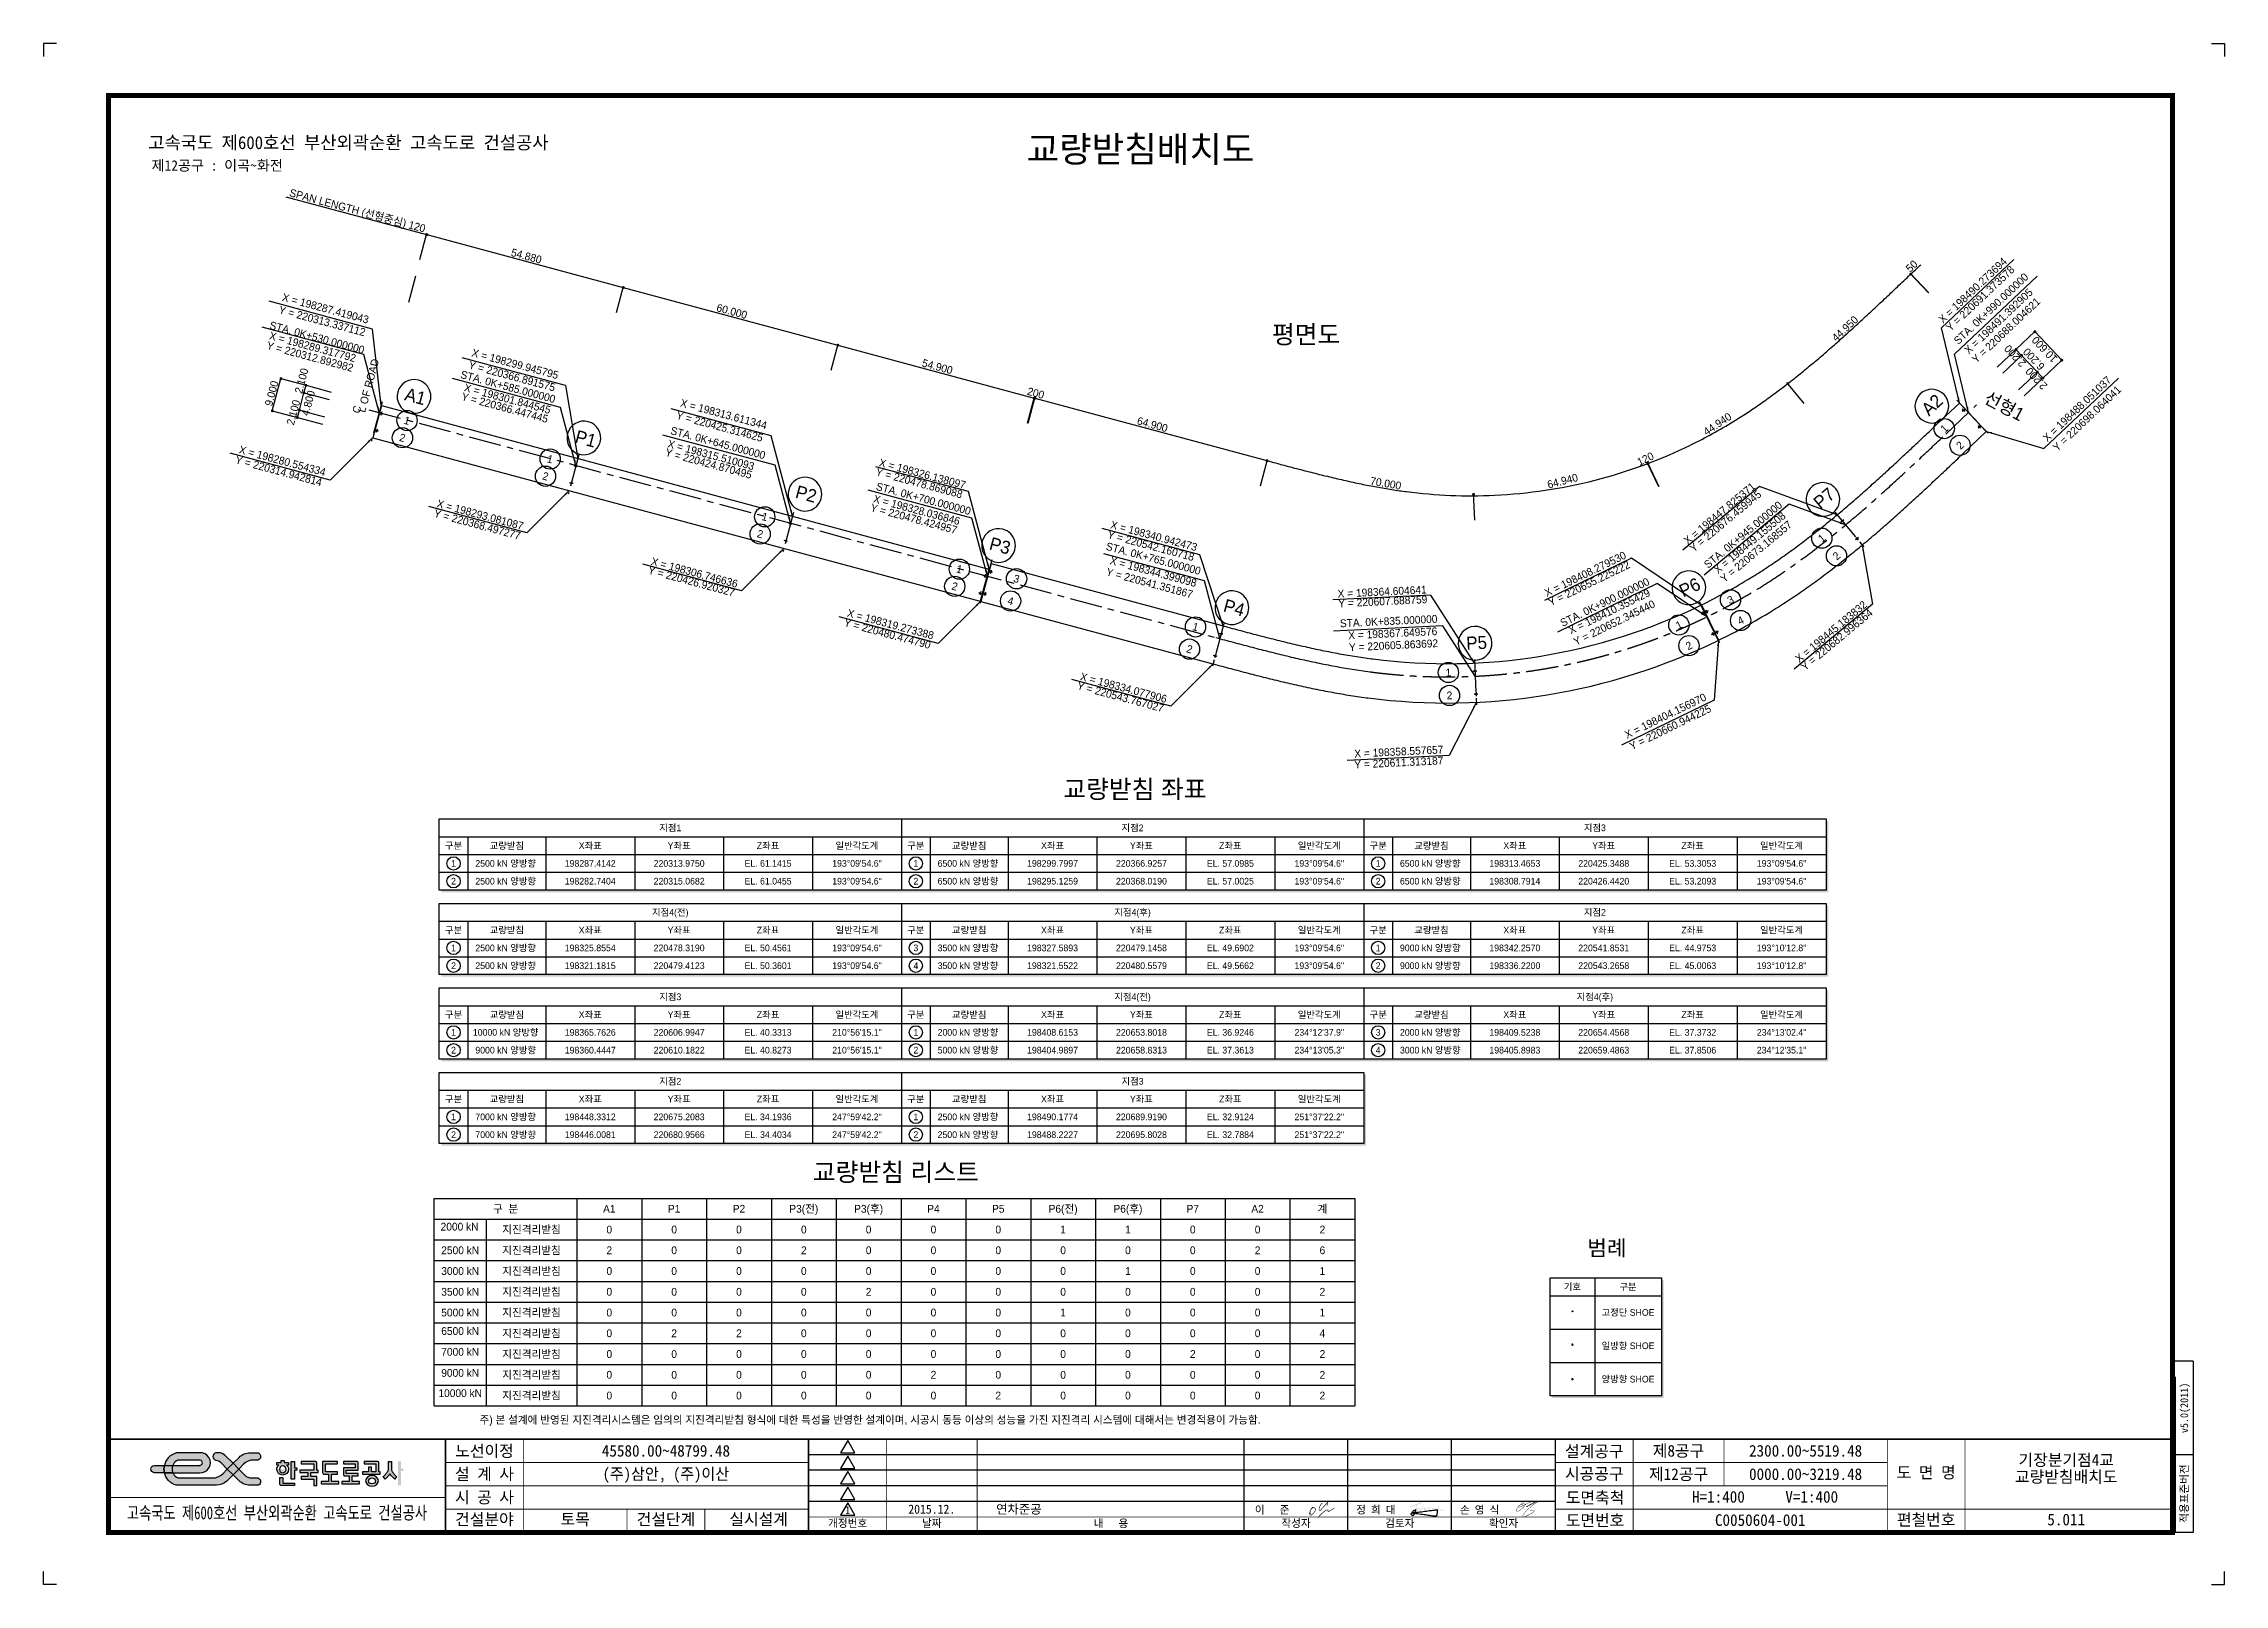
# Model space of a CAD drawing. Header units: feet. Extents: x 0 to 588700, y 0 to 415800.
import ezdxf
from ezdxf.enums import TextEntityAlignment as Align

# ---------------------------------------------------------------- set-up
doc = ezdxf.new("R2010")
doc.units = ezdxf.units.FT
doc.header["$LTSCALE"] = 7000
doc.header["$MEASUREMENT"] = 0
doc.linetypes.add('A-CENTR01', pattern=[2, 1.25, -0.25, 0.25, -0.25])
doc.layers.get('0').update_dxf_attribs({"linetype": 'CONTINUOUS'})
for name, color, linetype in [('CS-CNTL', 1, 'A-CENTR01'), ('CS-CONC-MAJR', 4, 'CONTINUOUS'), ('CS-DIML', 1, 'CONTINUOUS'), ('CS-DIMT', 3, 'CONTINUOUS'), ('CS-LEAL', 1, 'CONTINUOUS'), ('CS-LEAT', 3, 'CONTINUOUS'), ('CS-NOTE', 3, 'CONTINUOUS'), ('CS-SYMB', 3, 'CONTINUOUS'), ('CS-TABL-LIN2', 1, 'CONTINUOUS'), ('CS-TABL-TEX2', 3, 'CONTINUOUS'), ('CS-TEXT', 3, 'CONTINUOUS'), ('CX-BORD', 3, 'CONTINUOUS'), ('CX-BORD-LIN1', 4, 'CONTINUOUS'), ('CX-BORD-LIN2', 3, 'CONTINUOUS'), ('CX-BORD-TEX2', 7, 'CONTINUOUS'), ('CX-BORD-TEX3', 6, 'CONTINUOUS'), ('CX-MISC', 2, 'CONTINUOUS'), ('CZ-TEX1', 6, 'CONTINUOUS')]:
    doc.layers.add(name, color=color, linetype=linetype)
doc.styles.add('A_STANDARD', font='')
doc.styles.add('TB_TEXT', font='')
doc.styles.add('TB_WBTXT', font='')
doc.styles.add('TB_WMTXT', font='')
doc.styles.get('A_STANDARD').set_extended_font_data('Dotum')
doc.styles.get('TB_TEXT').set_extended_font_data('DotumChe')
doc.styles.get('TB_WBTXT').set_extended_font_data('Dotum')
doc.styles.get('TB_WMTXT').set_extended_font_data('DotumChe')

msp = doc.modelspace()

# ---------------------------------------------------------------- texts
at = {"layer": 'CS-DIMT', "style": 'A_STANDARD'}
for s, rotation, p in [('SPAN LENGTH (선형중심) 120', 344.947139, (84454, 369723)), ('54.880', 344.947139, (130060, 357458)), ('50', 403.404813, (505011, 354992)), ('60.000', 344.947139, (185529, 342540)), ('44.950', 402.868685, (486998, 338144)), ('10.600', 493.404813, (540919, 333978)), ('10.600', 493.404813, (540919, 333978)), ('10.600', 493.404813, (540919, 333978)), ('54.900', 344.947139, (241008, 327620)), ('2.200', 493.404813, (532947, 332220)), ('2.200', 493.404813, (532947, 332220)), ('2.200', 493.404813, (532947, 332220)), ('6.200', 493.404813, (538033, 331369)), ('9.000', 434.947139, (62565, 321150)), ('9.000', 434.947139, (62565, 321150)), ('9.000', 434.947139, (62565, 321150)), ('2.100', 434.947139, (70626, 324538)), ('2.100', 434.947139, (70626, 324538)), ('2.100', 434.947139, (70626, 324538)), ('2.200', 493.404813, (538719, 326117)), ('2.200', 493.404813, (538719, 326117)), ('2.200', 493.404813, (538719, 326117)), ('2.100', 434.947139, (68428, 316001)), ('2.100', 434.947139, (68428, 316001)), ('4.800', 434.947139, (72434, 318533)), ('200', 344.947139, (267564, 320478)), ('64.900', 344.947139, (299046, 312011)), ('44.940', 393.937621, (452427, 312273)), ('120', 385.985164, (432871, 302796)), ('70.000', 350.381264, (362140, 296108)), ('64.940', 374.346959, (410304, 296759))]:
    msp.add_text(s, height=2100, rotation=rotation, dxfattribs=at).set_placement(p, align=Align.CENTER)
at = {"layer": 'CS-LEAT', "style": 'A_STANDARD'}
for s, rotation, p in [('X = 198490.273694', 403.404813, (521471, 348477)), ('Y = 220691.373578', 403.404813, (523519, 346285)), ('STA. 0K+990.000000', 403.404813, (526434, 343504)), ('X = 198287.419043', 344.947139, (75830, 343323)), ('X = 198491.392905', 403.404813, (528441, 340149)), ('Y = 220313.337112', 344.947139, (74930, 339920)), ('Y = 220688.004621', 403.404813, (530489, 337665)), ('X = 198289.317792', 344.947139, (72362, 332947)), ('STA. 0K+530.000000', 344.947139, (73531, 335470)), ('Y = 220312.892982', 344.947139, (71659, 330314)), ('Y = 220366.891575', 344.947139, (126167, 325038)), ('X = 198299.945795', 344.947139, (127029, 328346)), ('STA. 0K+585.000000', 344.947139, (125087, 322184)), ('X = 198301.844545', 344.947139, (124955, 318952)), ('X = 198488.051037', 403.404813, (549647, 316481)), ('Y = 220366.447445', 344.947139, (124245, 316530)), ('X = 198313.611344', 344.947139, (183321, 314796)), ('Y = 220698.064041', 403.404813, (552333, 313905)), ('STA. 0K+645.000000', 344.947139, (181774, 307032)), ('Y = 220425.314625', 344.947139, (182239, 311442)), ('X = 198280.554334', 344.947139, (64191, 302191)), ('Y = 220424.870495', 344.947139, (179251, 301456)), ('X = 198315.510093', 344.947139, (179894, 303772)), ('Y = 220314.942814', 344.947139, (63188, 299456)), ('Y = 220478.869088', 344.947139, (236100, 296186)), ('X = 198326.138097', 344.947139, (236966, 298695)), ('STA. 0K+700.000000', 344.947139, (237258, 291980)), ('X = 198447.825371', 399.777028, (453070, 288221)), ('Y = 220676.459945', 399.777028, (454695, 286121)), ('Y = 220368.497277', 344.947139, (116813, 285012)), ('X = 198293.081087', 344.947139, (117586, 287650)), ('Y = 220478.424957', 344.947139, (234652, 286564)), ('X = 198328.036846', 344.947139, (235423, 288962)), ('STA. 0K+945.000000', 399.777028, (459438, 282461)), ('X = 198449.155508', 399.777028, (461230, 280309)), ('Y = 220542.160718', 344.952204, (298656, 279264)), ('X = 198340.942473', 344.952204, (299459, 281925)), ('Y = 220673.168557', 399.777028, (462950, 277923)), ('X = 198306.746636', 344.947139, (175451, 272037)), ('STA. 0K+765.000000', 344.952204, (299317, 275813)), ('X = 198344.399098', 344.952204, (299301, 272261)), ('X = 198408.279530', 385.995907, (416625, 271743)), ('Y = 220426.920327', 344.947139, (174632, 269674)), ('Y = 220541.351867', 344.952204, (298284, 269214)), ('Y = 220655.225222', 385.995907, (417666, 269185)), ('STA. 0K+900.000000', 385.995907, (421885, 264123)), ('X = 198364.604641', 362.719497, (361374, 266857)), ('Y = 220607.688759', 362.719497, (361561, 264237)), ('X = 198410.355429', 385.995907, (423113, 261607)), ('Y = 220652.345440', 385.995907, (424455, 258576)), ('X = 198445.183832', 399.777028, (483196, 256327)), ('Y = 220480.474790', 344.947139, (227523, 255529)), ('X = 198319.273388', 344.947139, (228359, 258109)), ('STA. 0K+835.000000', 362.719497, (363143, 258909)), ('Y = 220682.996364', 399.777028, (484764, 254119)), ('X = 198367.649576', 362.719497, (364249, 255615)), ('Y = 220605.863692', 362.719497, (364459, 252392)), ('Y = 220543.767027', 344.952204, (290443, 238471)), ('X = 198334.077906', 344.952204, (291276, 240968)), ('X = 198404.156970', 385.995907, (438274, 233448)), ('Y = 220660.944225', 385.995907, (439571, 230353)), ('X = 198358.557657', 362.719497, (365883, 223693)), ('Y = 220611.313187', 362.719497, (365883, 220738))]:
    msp.add_text(s, height=2100, rotation=rotation, dxfattribs=at).set_placement(p, align=Align.CENTER)
at = {"layer": 'CS-NOTE', "style": 'A_STANDARD'}
msp.add_text('주) 본 설계에 반영된 지진격리시스템은 임의의 지진격리받침 형식에 대한 특성을 반영한 설계이며, 시공시 동등 이상의 성능을 가진 지진격리 시스템에 대해서는 변경적용이 가능함.', height=2100, dxfattribs=at).set_placement((223098, 43365), align=Align.CENTER)
at = {"layer": 'CS-TABL-TEX2', "style": 'A_STANDARD'}
for s, p in [('구분', (110661, 199366)), ('교량받침', (125061, 199366)), ('X좌표', (147561, 199366)), ('지점1', (169161, 204166)), ('Y좌표', (171561, 199366)), ('Z좌표', (195561, 199366)), ('일반각도계', (219561, 199366)), ('구분', (235461, 199366)), ('교량받침', (249861, 199366)), ('X좌표', (272361, 199366)), ('지점2', (293961, 204166)), ('Y좌표', (296361, 199366)), ('Z좌표', (320361, 199366)), ('일반각도계', (344361, 199366)), ('구분', (360261, 199366)), ('교량받침', (374661, 199366)), ('X좌표', (397161, 199366)), ('지점3', (418761, 204166)), ('Y좌표', (421161, 199366)), ('Z좌표', (445161, 199366)), ('일반각도계', (469161, 199366)), ('1', (110661, 194566)), ('2500 kN 양방향 ', (125061, 194566)), ('198287.4142', (147561, 194566)), ('220313.9750', (171561, 194566)), ('EL. 61.1415', (195561, 194566)), ('193°09\'54.6"', (219561, 194566)), ('1', (235461, 194566)), ('6500 kN 양방향 ', (249861, 194566)), ('198299.7997', (272361, 194566)), ('220366.9257', (296361, 194566)), ('EL. 57.0985', (320361, 194566)), ('193°09\'54.6"', (344361, 194566)), ('1', (360261, 194566)), ('6500 kN 양방향 ', (374661, 194566)), ('198313.4653', (397161, 194566)), ('220425.3488', (421161, 194566)), ('EL. 53.3053', (445161, 194566)), ('193°09\'54.6"', (469161, 194566)), ('2', (110661, 189766)), ('2500 kN 양방향 ', (125061, 189766)), ('198282.7404', (147561, 189766)), ('220315.0682', (171561, 189766)), ('EL. 61.0455', (195561, 189766)), ('193°09\'54.6"', (219561, 189766)), ('2', (235461, 189766)), ('6500 kN 양방향 ', (249861, 189766)), ('198295.1259', (272361, 189766)), ('220368.0190', (296361, 189766)), ('EL. 57.0025', (320361, 189766)), ('193°09\'54.6"', (344361, 189766)), ('2', (360261, 189766)), ('6500 kN 양방향 ', (374661, 189766)), ('198308.7914', (397161, 189766)), ('220426.4420', (421161, 189766)), ('EL. 53.2093', (445161, 189766)), ('193°09\'54.6"', (469161, 189766)), ('지점4(후)', (293961, 181366)), ('구분', (110661, 176566)), ('교량받침', (125061, 176566)), ('X좌표', (147561, 176566)), ('지점4(전)', (169161, 181366)), ('Y좌표', (171561, 176566)), ('Z좌표', (195561, 176566)), ('일반각도계', (219561, 176566)), ('구분', (235461, 176566)), ('교량받침', (249861, 176566)), ('X좌표', (272361, 176566)), ('Y좌표', (296361, 176566)), ('Z좌표', (320361, 176566)), ('일반각도계', (344361, 176566)), ('구분', (360261, 176566)), ('교량받침', (374661, 176566)), ('X좌표', (397161, 176566)), ('지점2', (418761, 181366)), ('Y좌표', (421161, 176566)), ('Z좌표', (445161, 176566)), ('일반각도계', (469161, 176566)), ('1', (110661, 171766)), ('2500 kN 양방향 ', (125061, 171766)), ('198325.8554', (147561, 171766)), ('220478.3190', (171561, 171766)), ('EL. 50.4561', (195561, 171766)), ('193°09\'54.6"', (219561, 171766)), ('3', (235461, 171766)), ('3500 kN 양방향 ', (249861, 171766)), ('198327.5893', (272361, 171766)), ('220479.1458', (296361, 171766)), ('EL. 49.6902', (320361, 171766)), ('193°09\'54.6"', (344361, 171766)), ('1', (360261, 171766)), ('9000 kN 양방향 ', (374661, 171766)), ('198342.2570', (397161, 171766)), ('220541.8531', (421161, 171766)), ('EL. 44.9753', (445161, 171766)), ('193°10\'12.8"', (469161, 171766)), ('2', (110661, 166966)), ('2500 kN 양방향 ', (125061, 166966)), ('198321.1815', (147561, 166966)), ('220479.4123', (171561, 166966)), ('EL. 50.3601', (195561, 166966)), ('193°09\'54.6"', (219561, 166966)), ('4', (235461, 166966)), ('3500 kN 양방향 ', (249861, 166966)), ('198321.5522', (272361, 166966)), ('220480.5579', (296361, 166966)), ('EL. 49.5662', (320361, 166966)), ('193°09\'54.6"', (344361, 166966)), ('2', (360261, 166966)), ('9000 kN 양방향 ', (374661, 166966)), ('198336.2200', (397161, 166966)), ('220543.2658', (421161, 166966)), ('EL. 45.0063', (445161, 166966)), ('193°10\'12.8"', (469161, 166966)), ('지점3', (169161, 158566)), ('지점4(전)', (293961, 158566)), ('지점4(후)', (418761, 158566)), ('구분', (110661, 153766)), ('교량받침', (125061, 153766)), ('X좌표', (147561, 153766)), ('Y좌표', (171561, 153766)), ('Z좌표', (195561, 153766)), ('일반각도계', (219561, 153766)), ('구분', (235461, 153766)), ('교량받침', (249861, 153766)), ('X좌표', (272361, 153766)), ('Y좌표', (296361, 153766)), ('Z좌표', (320361, 153766)), ('일반각도계', (344361, 153766)), ('구분', (360261, 153766)), ('교량받침', (374661, 153766)), ('X좌표', (397161, 153766)), ('Y좌표', (421161, 153766)), ('Z좌표', (445161, 153766)), ('일반각도계', (469161, 153766)), ('1', (110661, 148966)), ('10000 kN 양방향 ', (125061, 148966)), ('198365.7626', (147561, 148966)), ('220606.9947', (171561, 148966)), ('EL. 40.3313', (195561, 148966)), ('210°56\'15.1"', (219561, 148966)), ('1', (235461, 148966)), ('2000 kN 양방향 ', (249861, 148966)), ('198408.6153', (272361, 148966)), ('220653.8018', (296361, 148966)), ('EL. 36.9246', (320361, 148966)), ('234°12\'37.9"', (344361, 148966)), ('3', (360261, 148966)), ('2000 kN 양방향 ', (374661, 148966)), ('198409.5238', (397161, 148966)), ('220654.4568', (421161, 148966)), ('EL. 37.3732', (445161, 148966)), ('234°13\'02.4"', (469161, 148966)), ('2', (110661, 144166)), ('9000 kN 양방향 ', (125061, 144166)), ('198360.4447', (147561, 144166)), ('220610.1822', (171561, 144166)), ('EL. 40.8273', (195561, 144166)), ('210°56\'15.1"', (219561, 144166)), ('2', (235461, 144166)), ('5000 kN 양방향 ', (249861, 144166)), ('198404.9897', (272361, 144166)), ('220658.8313', (296361, 144166)), ('EL. 37.3613', (320361, 144166)), ('234°13\'05.3"', (344361, 144166)), ('4', (360261, 144166)), ('3000 kN 양방향 ', (374661, 144166)), ('198405.8983', (397161, 144166)), ('220659.4863', (421161, 144166)), ('EL. 37.8506', (445161, 144166)), ('234°12\'35.1"', (469161, 144166)), ('지점2', (169161, 135766)), ('지점3', (293961, 135766)), ('구분', (110661, 130966)), ('교량받침', (125061, 130966)), ('X좌표', (147561, 130966)), ('Y좌표', (171561, 130966)), ('Z좌표', (195561, 130966)), ('일반각도계', (219561, 130966)), ('구분', (235461, 130966)), ('교량받침', (249861, 130966)), ('X좌표', (272361, 130966)), ('Y좌표', (296361, 130966)), ('Z좌표', (320361, 130966)), ('일반각도계', (344361, 130966)), ('1', (110661, 126166)), ('7000 kN 양방향 ', (125061, 126166)), ('198448.3312', (147561, 126166)), ('220675.2083', (171561, 126166)), ('EL. 34.1936', (195561, 126166)), ('247°59\'42.2"', (219561, 126166)), ('1', (235461, 126166)), ('2500 kN 양방향 ', (249861, 126166)), ('198490.1774', (272361, 126166)), ('220689.9190', (296361, 126166)), ('EL. 32.9124', (320361, 126166)), ('251°37\'22.2"', (344361, 126166)), ('2', (110661, 121366)), ('7000 kN 양방향 ', (125061, 121366)), ('198446.0081', (147561, 121366)), ('220680.9566', (171561, 121366)), ('EL. 34.4034', (195561, 121366)), ('247°59\'42.2"', (219561, 121366)), ('2', (235461, 121366)), ('2500 kN 양방향 ', (249861, 121366)), ('198488.2227', (272361, 121366)), ('220695.8028', (296361, 121366)), ('EL. 32.7884', (320361, 121366)), ('251°37\'22.2"', (344361, 121366))]:
    msp.add_text(s, height=1800, dxfattribs=at).set_placement(p, align=Align.MIDDLE_CENTER)
for s, height, p in [('구  분', 2100, (124711, 100309)), ('A1', 2100, (152711, 100309)), ('P1', 2100, (170211, 100309)), ('P2', 2100, (187711, 100309)), ('P3(전)', 2100, (205211, 100309)), ('P3(후)', 2100, (222711, 100309)), ('P4', 2100, (240211, 100309)), ('P5', 2100, (257711, 100309)), ('P6(전)', 2100, (275211, 100309)), ('P6(후)', 2100, (292711, 100309)), ('P7', 2100, (310211, 100309)), ('A2', 2100, (327711, 100309)), ('계', 2100, (345211, 100309)), ('2000 kN', 2100, (112286, 95489)), ('지진격리받침', 2100, (131711, 94709)), ('0', 2100, (152711, 94709)), ('0', 2100, (170211, 94709)), ('0', 2100, (187711, 94709)), ('0', 2100, (205211, 94709)), ('0', 2100, (222711, 94709)), ('0', 2100, (240211, 94709)), ('0', 2100, (257711, 94709)), ('1', 2100, (275211, 94709)), ('1', 2100, (292711, 94709)), ('0', 2100, (310211, 94709)), ('0', 2100, (327711, 94709)), ('2', 2100, (345211, 94709)), ('2500 kN', 2100, (112461, 89111)), ('지진격리받침', 2100, (131711, 89109)), ('2', 2100, (152711, 89109)), ('0', 2100, (170211, 89109)), ('0', 2100, (187711, 89109)), ('2', 2100, (205211, 89109)), ('0', 2100, (222711, 89109)), ('0', 2100, (240211, 89109)), ('0', 2100, (257711, 89109)), ('0', 2100, (275211, 89109)), ('0', 2100, (292711, 89109)), ('0', 2100, (310211, 89109)), ('2', 2100, (327711, 89109)), ('6', 2100, (345211, 89109)), ('3000 kN', 2100, (112461, 83511)), ('지진격리받침', 2100, (131711, 83509)), ('0', 2100, (152711, 83509)), ('0', 2100, (170211, 83509)), ('0', 2100, (187711, 83509)), ('0', 2100, (205211, 83509)), ('0', 2100, (222711, 83509)), ('0', 2100, (240211, 83509)), ('0', 2100, (257711, 83509)), ('0', 2100, (275211, 83509)), ('1', 2100, (292711, 83509)), ('0', 2100, (310211, 83509)), ('0', 2100, (327711, 83509)), ('1', 2100, (345211, 83509)), ('3500 kN', 2100, (112461, 77906)), ('지진격리받침', 2100, (131711, 77909)), ('0', 2100, (152711, 77909)), ('0', 2100, (170211, 77909)), ('0', 2100, (187711, 77909)), ('0', 2100, (205211, 77909)), ('2', 2100, (222711, 77909)), ('0', 2100, (240211, 77909)), ('0', 2100, (257711, 77909)), ('0', 2100, (275211, 77909)), ('0', 2100, (292711, 77909)), ('0', 2100, (310211, 77909)), ('0', 2100, (327711, 77909)), ('2', 2100, (345211, 77909)), ('기호', 1800, (412711, 79387)), ('구분', 1800, (427711, 79387)), ('5000 kN', 2100, (112461, 72306)), ('지진격리받침', 2100, (131711, 72309)), ('0', 2100, (152711, 72309)), ('0', 2100, (170211, 72309)), ('0', 2100, (187711, 72309)), ('0', 2100, (205211, 72309)), ('0', 2100, (222711, 72309)), ('0', 2100, (240211, 72309)), ('0', 2100, (257711, 72309)), ('1', 2100, (275211, 72309)), ('0', 2100, (292711, 72309)), ('0', 2100, (310211, 72309)), ('0', 2100, (327711, 72309)), ('1', 2100, (345211, 72309)), ('고정단 SHOE', 1800, (427711, 72487)), ('6500 kN', 2100, (112461, 67320)), ('지진격리받침', 2100, (131711, 66709)), ('0', 2100, (152711, 66709)), ('2', 2100, (170211, 66709)), ('2', 2100, (187711, 66709)), ('0', 2100, (205211, 66709)), ('0', 2100, (222711, 66709)), ('0', 2100, (240211, 66709)), ('0', 2100, (257711, 66709)), ('0', 2100, (275211, 66709)), ('0', 2100, (292711, 66709)), ('0', 2100, (310211, 66709)), ('0', 2100, (327711, 66709)), ('4', 2100, (345211, 66709)), ('일방향 SHOE', 1800, (427711, 63487)), ('7000 kN', 2100, (112461, 61709)), ('지진격리받침', 2100, (131711, 61109)), ('0', 2100, (152711, 61109)), ('0', 2100, (170211, 61109)), ('0', 2100, (187711, 61109)), ('0', 2100, (205211, 61109)), ('0', 2100, (222711, 61109)), ('0', 2100, (240211, 61109)), ('0', 2100, (257711, 61109)), ('0', 2100, (275211, 61109)), ('0', 2100, (292711, 61109)), ('2', 2100, (310211, 61109)), ('0', 2100, (327711, 61109)), ('2', 2100, (345211, 61109)), ('9000 kN', 2100, (112461, 56016)), ('지진격리받침', 2100, (131711, 55509)), ('0', 2100, (152711, 55509)), ('0', 2100, (170211, 55509)), ('0', 2100, (187711, 55509)), ('0', 2100, (205211, 55509)), ('0', 2100, (222711, 55509)), ('2', 2100, (240211, 55509)), ('0', 2100, (257711, 55509)), ('0', 2100, (275211, 55509)), ('0', 2100, (292711, 55509)), ('0', 2100, (310211, 55509)), ('0', 2100, (327711, 55509)), ('2', 2100, (345211, 55509)), ('양방향 SHOE', 1800, (427711, 54487)), ('10000 kN', 2100, (112461, 50549)), ('지진격리받침', 2100, (131711, 49909)), ('0', 2100, (152711, 49909)), ('0', 2100, (170211, 49909)), ('0', 2100, (187711, 49909)), ('0', 2100, (205211, 49909)), ('0', 2100, (222711, 49909)), ('0', 2100, (240211, 49909)), ('2', 2100, (257711, 49909)), ('0', 2100, (275211, 49909)), ('0', 2100, (292711, 49909)), ('0', 2100, (310211, 49909)), ('0', 2100, (327711, 49909)), ('2', 2100, (345211, 49909))]:
    msp.add_text(s, height=height, dxfattribs=at).set_placement(p, align=Align.CENTER)
at = {"layer": 'CS-TEXT', "style": 'A_STANDARD'}
for s, height, rotation, p in [('L OF ROAD', 2100, 74.947139, (86764, 316096)), ('C', 2100, 74.947139, (85296, 315856)), ('선형1', 3500, 331.78196, (523487, 319140)), ('선형1', 3500, 331.78196, (523487, 319140)), ('선형1', 3500, 331.78196, (523487, 319140))]:
    msp.add_text(s, height=height, rotation=rotation, dxfattribs=at).set_placement(p)
for s, height, rotation, p in [('A1', 3500, 344.947139, (99912, 318907)), ('A2', 3500, 403.404813, (510994, 317055)), ('1', 2100, 344.947139, (97837, 313062)), ('1', 2100, 403.404813, (513797, 311148)), ('2', 2100, 344.947139, (96590, 308427)), ('P1', 3500, 344.947139, (145915, 307476)), ('2', 2100, 403.404813, (518057, 306643)), ('1', 2100, 344.947139, (136459, 302675)), ('2', 2100, 344.947139, (135213, 298040)), ('P2', 3500, 344.947139, (205403, 292574)), ('P7', 3500, 399.777028, (481773, 291760)), ('1', 2100, 344.947139, (194401, 287092)), ('2', 2100, 344.947139, (193154, 282457)), ('P3', 3500, 344.947139, (257738, 278601)), ('1', 2100, 399.777028, (480696, 281527)), ('2', 2100, 399.777028, (484663, 276762)), ('1', 2100, 344.947139, (246934, 272964)), ('3', 2100, 344.947139, (262374, 270365)), ('P6', 3500, 385.995907, (445139, 267487)), ('2', 2100, 344.947139, (245687, 268329)), ('4', 2100, 344.947139, (260764, 264378)), ('P4', 3500, 344.952204, (320935, 261882)), ('3', 2100, 385.995907, (455843, 264761)), ('1', 2100, 344.952204, (310672, 257375)), ('1', 2100, 385.995907, (441907, 257965)), ('4', 2100, 385.995907, (458560, 259188)), ('2', 2100, 344.952204, (309063, 251388)), ('P5', 3500, 362.719497, (386921, 252370)), ('2', 2100, 385.995907, (444624, 252392)), ('1', 2100, 362.719497, (379270, 245043)), ('2', 2100, 362.719497, (379564, 238850))]:
    msp.add_text(s, height=height, rotation=rotation, dxfattribs=at).set_placement(p, align=Align.CENTER)
at = {"layer": 'CX-BORD-LIN1', "style": 'TB_TEXT'}
for s, p in [('이   준', (331651, 20188)), ('정 희 대', (359651, 20188)), ('손 영 식', (387651, 20188))]:
    msp.add_text(s, height=2100, dxfattribs=at).set_placement(p, align=Align.MIDDLE)
at = {"layer": 'CZ-TEX1', "style": 'A_STANDARD'}
for s, height, p in [('평면도', 4900, (340809, 334856)), ('교량받침 좌표', 4900, (294604, 212157)), ('교량받침 리스트', 4900, (230061, 108804)), ('범례', 4200, (422011, 88687))]:
    msp.add_text(s, height=height, dxfattribs=at).set_placement(p, align=Align.CENTER)

# ---------------------------------------------------------------- blocks, each defined once
blk = doc.blocks.new('CXGLOGO-EX흑백')
h = blk.add_hatch(color=256)
h.paths.add_polyline_path([(12.63, 2.93), (13.94, 2.93, 0.130785), (14.2, 3, 0.568608), (14.23, 5.18, 0.139223), (13.96, 5.26), (11.43, 5.26, 0.198912), (7.89, 3.79), (5.96, 1.87), (7.79, 0.04), (9.3, 1.55, -0.198912)])
h.paths.add_polyline_path([(5.96, -1.79), (4.13, 0.04), (2.64, -1.46, -0.198912), (-0.68, -2.83), (-11.36, -2.83, -0.149968), (-12.24, -2.56, -0.149163), (-13.39, -1.14), (-16.1, -1.14, 0.278403), (-12.27, -5.13, 0.065939), (-11.87, -5.18), (0.62, -5.18, 0.198912), (3.94, -3.81)])
h.paths.add_polyline_path([(-16.1, 1.21), (-19.37, 1.21, 0.888889), (-19.37, -1.14), (-16.1, -1.14, -0.111111)])
h.paths.add_polyline_path([(-11.36, 2.91), (-4.68, 2.91, -0.057559), (-4.56, 2.9, -0.792918), (-4.56, 1.23, -0.057559), (-4.68, 1.21), (-13.39, 1.21, 0.193915), (-13.39, -1.14), (-4.74, -1.14, 1.071754), (-4.74, 5.26), (-11.87, 5.26, 0.065939), (-12.27, 5.21, 0.278403), (-16.1, 1.21), (-13.39, 1.21, -0.149163), (-12.24, 2.64, -0.149968)])
h = blk.add_hatch(color=256)
h.paths.add_polyline_path([(5.96, 1.87), (4.13, 0.04), (5.96, -1.79), (7.79, 0.04)])
h.paths.add_polyline_path([(-13.39, 1.21), (-16.1, 1.21, 0.111111), (-16.1, -1.14), (-13.39, -1.14, -0.193915)])
h = blk.add_hatch(color=256)
h.paths.add_polyline_path([(3.49, 4.34, 0.198912), (1.27, 5.26), (0.48, 5.26, 0.833808), (0.38, 2.93, -0.177326), (2.18, 1.99), (4.13, 0.04), (5.96, 1.87)])
h.paths.add_polyline_path([(9.74, -1.92), (7.79, 0.04), (5.96, -1.79), (7.89, -3.71, 0.198912), (11.43, -5.18), (13.94, -5.18, 0.129219), (14.2, -5.12, 0.604319), (14.13, -2.89, 0.11379), (13.9, -2.83), (11.96, -2.83, -0.198912)])
h = blk.add_hatch(color=256)
edge = h.paths.add_edge_path()
edge.add_line((55.91, 2.5), (56.86, 2.5))
edge.add_line((56.86, 2.5), (56.86, 0.09))
edge.add_arc((58.53, 0.09), 1.68, 180, 195.40835)
edge.add_arc((58.47, 0.08), 1.62, 195.40835, 211.40699)
edge.add_arc((62.73, 2.67), 6.6, 211.40699, 220.88462)
edge.add_arc((62.66, 2.61), 6.51, 220.88462, 230.49861)
edge.add_line((58.52, -2.41), (57.95, -3.23))
edge.add_arc((62.64, 2.48), 7.39, 221.3708, 230.56833, ccw=False)
edge.add_arc((62.86, 2.67), 7.69, 212.52838, 221.37282, ccw=False)
edge.add_arc((49.9, 2.67), 7.69, 318.62717, 327.47163, ccw=False)
edge.add_arc((50.12, 2.48), 7.39, 309.43168, 318.62919, ccw=False)
edge.add_line((54.82, -3.23), (54.24, -2.41))
edge.add_arc((50.17, 2.55), 6.42, 309.43551, 319.18126)
edge.add_arc((49.96, 2.73), 6.69, 319.17872, 328.52967)
edge.add_arc((54.29, 0.07), 1.61, 328.57646, 344.60819)
edge.add_arc((54.23, 0.09), 1.67, 344.57291, 360.01873)
edge.add_line((55.91, 0.09), (55.91, 2.5))
edge = h.paths.add_edge_path()
edge.add_arc((22.07, -0.1), 1.77, 0.34469, 51.80654, ccw=False)
edge.add_arc((21.99, -0.04), 1.86, 268.63901, 358.48882, ccw=False)
edge.add_arc((21.9, -0.04), 1.86, 181.49526, 271.37691, ccw=False)
edge.add_arc((21.82, -0.1), 1.77, 128.19451, 179.65427, ccw=False)
edge.add_line((20.72, 1.3), (20.04, 1.3))
edge.add_line((20.04, 1.3), (20.04, 2.11))
edge.add_line((20.04, 2.11), (21.47, 2.11))
edge.add_line((21.47, 2.11), (21.47, 2.75))
edge.add_line((21.47, 2.75), (22.42, 2.75))
edge.add_line((22.42, 2.75), (22.42, 2.11))
edge.add_line((22.42, 2.11), (23.84, 2.11))
edge.add_line((23.84, 2.11), (23.84, 1.3))
edge.add_line((23.84, 1.3), (23.17, 1.3))
h.paths.add_polyline_path([(60.66, 0.17), (60.66, -0.6), (59.94, -0.6), (59.94, -5.25), (58.99, -5.25), (58.99, 2.5), (59.94, 2.5), (59.94, 0.17)])
edge = h.paths.add_edge_path()
edge.add_line((48.07, 2.5), (48.07, 1.72))
edge.add_line((48.07, 1.72), (51.87, 1.72))
edge.add_line((51.87, 1.72), (51.87, -0.86))
edge.add_line((51.87, -0.86), (50.44, -0.86))
edge.add_line((50.44, -0.86), (50.44, 0.69))
edge.add_line((50.44, 0.69), (49.49, 0.69))
edge.add_line((49.49, 0.69), (49.49, -0.86))
edge.add_line((49.49, -0.86), (47.59, -0.86))
edge.add_line((47.59, -0.86), (47.59, -1.63))
edge.add_line((47.59, -1.63), (53.29, -1.63))
edge.add_line((53.29, -1.63), (53.29, -0.86))
edge.add_line((53.29, -0.86), (52.82, -0.86))
edge.add_line((52.82, -0.86), (52.82, 1.98))
edge.add_arc((52.27, 1.98), 0.549, 360, 400.6008)
edge.add_arc((52.34, 2.04), 0.455, 40.6008, 89.66109)
edge.add_line((52.34, 2.5), (48.07, 2.5))
edge = h.paths.add_edge_path()
edge.add_line((41.42, 2.5), (41.42, 1.72))
edge.add_line((41.42, 1.72), (45.22, 1.72))
edge.add_line((45.22, 1.72), (45.22, 0.43))
edge.add_line((45.22, 0.43), (41.42, 0.43))
edge.add_line((41.42, 0.43), (41.42, -1.63))
edge.add_arc((41.97, -1.63), 0.549, 180, 220.6008)
edge.add_arc((41.9, -1.7), 0.455, 220.6008, 269.66109)
edge.add_line((41.89, -2.15), (43.32, -2.15))
edge.add_line((43.32, -2.15), (43.32, -3.96))
edge.add_line((43.32, -3.96), (40.94, -3.96))
edge.add_line((40.94, -3.96), (40.94, -4.73))
edge.add_line((40.94, -4.73), (46.64, -4.73))
edge.add_line((46.64, -4.73), (46.64, -3.96))
edge.add_line((46.64, -3.96), (44.27, -3.96))
edge.add_line((44.27, -3.96), (44.27, -2.15))
edge.add_line((44.27, -2.15), (46.17, -2.15))
edge.add_line((46.17, -2.15), (46.17, -1.38))
edge.add_line((46.17, -1.38), (42.37, -1.38))
edge.add_line((42.37, -1.38), (42.37, -0.34))
edge.add_line((42.37, -0.34), (46.17, -0.34))
edge.add_line((46.17, -0.34), (46.17, 1.98))
edge.add_arc((45.62, 1.98), 0.549, 360, 400.6008)
edge.add_arc((45.69, 2.04), 0.455, 40.6008, 89.66109)
edge.add_line((45.69, 2.5), (41.42, 2.5))
edge = h.paths.add_edge_path()
edge.add_line((39.52, 2.5), (34.77, 2.5))
edge.add_line((34.77, 2.5), (34.77, -1.12))
edge.add_arc((35.32, -1.12), 0.549, 180, 220.6008)
edge.add_arc((35.25, -1.18), 0.455, 220.6008, 269.66109)
edge.add_line((35.24, -1.63), (36.67, -1.63))
edge.add_line((36.67, -1.63), (36.67, -3.96))
edge.add_line((36.67, -3.96), (34.29, -3.96))
edge.add_line((34.29, -3.96), (34.29, -4.73))
edge.add_line((34.29, -4.73), (39.99, -4.73))
edge.add_line((39.99, -4.73), (39.99, -3.96))
edge.add_line((39.99, -3.96), (37.62, -3.96))
edge.add_line((37.62, -3.96), (37.62, -1.63))
edge.add_line((37.62, -1.63), (39.52, -1.63))
edge.add_line((39.52, -1.63), (39.52, -0.86))
edge.add_line((39.52, -0.86), (35.72, -0.86))
edge.add_line((35.72, -0.86), (35.72, 1.72))
edge.add_line((35.72, 1.72), (39.52, 1.72))
edge.add_line((39.52, 1.72), (39.52, 2.5))
edge = h.paths.add_edge_path()
edge.add_line((31.92, -5.25), (32.87, -5.25))
edge.add_line((32.87, -5.25), (32.87, -2.41))
edge.add_line((32.87, -2.41), (30.97, -2.41))
edge.add_line((30.97, -2.41), (30.97, -1.12))
edge.add_line((30.97, -1.12), (33.34, -1.12))
edge.add_line((33.34, -1.12), (33.34, -0.34))
edge.add_line((33.34, -0.34), (32.87, -0.34))
edge.add_line((32.87, -0.34), (32.87, 1.98))
edge.add_arc((32.32, 1.98), 0.549, 360, 400.6008)
edge.add_arc((32.39, 2.04), 0.455, 40.6008, 89.66109)
edge.add_line((32.39, 2.5), (27.88, 2.5))
edge.add_line((27.88, 2.5), (27.88, 1.72))
edge.add_line((27.88, 1.72), (31.92, 1.72))
edge.add_line((31.92, 1.72), (31.92, -0.34))
edge.add_line((31.92, -0.34), (27.41, -0.34))
edge.add_line((27.41, -0.34), (27.41, -1.12))
edge.add_line((27.41, -1.12), (30.02, -1.12))
edge.add_line((30.02, -1.12), (30.02, -2.41))
edge.add_line((30.02, -2.41), (27.88, -2.41))
edge.add_line((27.88, -2.41), (27.88, -3.18))
edge.add_line((27.88, -3.18), (31.92, -3.18))
edge.add_line((31.92, -3.18), (31.92, -5.25))
edge = h.paths.add_edge_path()
edge.add_line((25.74, -5.25), (21.47, -5.25))
edge.add_arc((21.47, -4.8), 0.449, 220.2619, 270, ccw=False)
edge.add_arc((21.55, -4.73), 0.558, 180.33891, 220.2619, ccw=False)
edge.add_arc((195.56, -3.7), 174.57, 179.66109, 180.33891, ccw=False)
edge.add_line((20.99, -2.67), (21.94, -2.67))
edge.add_line((21.94, -2.67), (21.94, -4.47))
edge.add_line((21.94, -4.47), (25.74, -4.47))
edge.add_line((25.74, -4.47), (25.74, -5.25))
edge = h.paths.add_edge_path(flags=16)
edge.add_ellipse((50.6, -3.77), major_axis=(-1.11, 0), ratio=0.86651, start_angle=0, end_angle=360)
edge = h.paths.add_edge_path()
edge.add_ellipse((50.6, -3.77), major_axis=(2.06, 0), ratio=0.842916, start_angle=0, end_angle=360, ccw=False)
h.paths.add_polyline_path([(26.46, 0.43), (26.46, -0.34), (25.74, -0.34), (25.74, -3.18), (24.67, -3.18), (24.67, 2.5), (25.74, 2.5), (25.74, 0.43)])
edge = h.paths.add_edge_path(flags=16)
edge.add_ellipse((21.94, -0.09), major_axis=(0, 1.22), ratio=0.776497, start_angle=0, end_angle=360, ccw=False)
for points in [[(-19.37, -1.14, -0.888889), (-19.37, 1.21), (-16.1, 1.21, 0.111111), (-16.1, -1.14)], [(-16.1, 1.21), (-13.39, 1.21, 0.193915), (-13.39, -1.14), (-16.1, -1.14, -0.111111)], [(5.96, -1.79), (3.94, -3.81, -0.198912), (0.62, -5.18), (-11.87, -5.18, -0.065939), (-12.27, -5.13, -0.278403), (-16.1, -1.14), (-13.39, -1.14, 0.149163), (-12.24, -2.56, 0.149968), (-11.36, -2.83), (-0.68, -2.83, 0.198912), (2.64, -1.46), (4.13, 0.04)], [(14.2, 3, -0.130785), (13.94, 2.93), (12.63, 2.93, 0.198912), (9.3, 1.55), (7.79, 0.04), (5.96, 1.87), (7.89, 3.79, -0.198912), (11.43, 5.26), (13.96, 5.26, -0.139223), (14.23, 5.18, -0.568608)], [(7.79, 0.04), (9.74, -1.92, 0.198912), (11.96, -2.83), (13.9, -2.83, -0.11379), (14.13, -2.89, -0.604319), (14.2, -5.12, -0.129219), (13.94, -5.18), (11.43, -5.18, -0.198912), (7.89, -3.71), (5.96, -1.79)]]:
    blk.add_lwpolyline(points, format="xyb", close=True)
for points in [[(-11.36, 2.91, 0.149968), (-12.24, 2.64, 0.149163), (-13.39, 1.21, 0.193915), (-13.39, -1.14), (-4.74, -1.14, 1.071754), (-4.74, 5.26), (-11.87, 5.26, 0.065939), (-12.27, 5.21, 0.278403), (-16.1, 1.21), (-13.39, 1.21), (-4.68, 1.21, 0.057559), (-4.56, 1.23, 0.792918), (-4.56, 2.9, 0.057559), (-4.68, 2.91), (-11.36, 2.91)], [(0.38, 2.93, -0.177326), (2.18, 1.99), (4.13, 0.04), (5.96, 1.87), (3.49, 4.34, 0.198912), (1.27, 5.26), (0.48, 5.26, 0.87142), (0.48, 2.91)], [(23.17, 1.3, -0.228396), (23.84, -0.09, -0.413446), (21.94, -1.89, -0.413609), (20.04, -0.09, -0.228387), (20.72, 1.3), (20.04, 1.3), (20.04, 2.11), (21.47, 2.11), (21.47, 2.75), (22.42, 2.75), (22.42, 2.11), (23.84, 2.11), (23.84, 1.3), (23.17, 1.3)], [(31.92, -5.25), (32.87, -5.25), (32.87, -2.41), (30.97, -2.41), (30.97, -1.12), (33.34, -1.12), (33.34, -0.34), (32.87, -0.34), (32.87, 1.98, 0.179031), (32.74, 2.34, 0.217397), (32.39, 2.5), (27.88, 2.5), (27.88, 1.72), (31.92, 1.72), (31.92, -0.34), (27.41, -0.34), (27.41, -1.12), (30.02, -1.12), (30.02, -2.41), (27.88, -2.41), (27.88, -3.18), (31.92, -3.18), (31.92, -5.25)], [(39.52, 2.5), (34.77, 2.5), (34.77, -1.12, 0.179031), (34.9, -1.48, 0.217397), (35.24, -1.63), (36.67, -1.63), (36.67, -3.96), (34.29, -3.96), (34.29, -4.73), (39.99, -4.73), (39.99, -3.96), (37.62, -3.96), (37.62, -1.63), (39.52, -1.63), (39.52, -0.86), (35.72, -0.86), (35.72, 1.72), (39.52, 1.72), (39.52, 2.5)], [(41.42, 2.5), (41.42, 1.72), (45.22, 1.72), (45.22, 0.43), (41.42, 0.43), (41.42, -1.63, 0.179031), (41.55, -1.99, 0.217397), (41.89, -2.15), (43.32, -2.15), (43.32, -3.96), (40.94, -3.96), (40.94, -4.73), (46.64, -4.73), (46.64, -3.96), (44.27, -3.96), (44.27, -2.15), (46.17, -2.15), (46.17, -1.38), (42.37, -1.38), (42.37, -0.34), (46.17, -0.34), (46.17, 1.98, 0.179031), (46.04, 2.34, 0.217397), (45.69, 2.5), (41.42, 2.5)], [(48.07, 2.5), (48.07, 1.72), (51.87, 1.72), (51.87, -0.86), (50.44, -0.86), (50.44, 0.69), (49.49, 0.69), (49.49, -0.86), (47.59, -0.86), (47.59, -1.63), (53.29, -1.63), (53.29, -0.86), (52.82, -0.86), (52.82, 1.98, 0.179031), (52.69, 2.34, 0.217397), (52.34, 2.5), (48.07, 2.5)], [(55.91, 2.5), (56.86, 2.5), (56.86, 0.09, 0.067333), (56.92, -0.35, 0.069921), (57.09, -0.77, 0.041378), (57.74, -1.65, 0.041974), (58.52, -2.41), (57.95, -3.23, -0.040153), (57.09, -2.41, -0.03861), (56.38, -1.46, -0.03861), (55.67, -2.41, -0.040153), (54.82, -3.23), (54.24, -2.41, 0.042549), (55.02, -1.65, 0.040824), (55.67, -0.77, 0.070066), (55.85, -0.35, 0.067497), (55.91, 0.09), (55.91, 2.5)], [(25.74, -5.25), (21.47, -5.25, -0.220496), (21.13, -5.09, -0.175981), (20.99, -4.73, -0.002958), (20.99, -2.67), (21.94, -2.67), (21.94, -4.47), (25.74, -4.47), (25.74, -5.25)]]:
    blk.add_lwpolyline(points, format="xyb")
blk.add_lwpolyline([(5.96, 1.87), (7.79, 0.04), (5.96, -1.79), (4.13, 0.04), (5.96, 1.87)])
blk.add_lwpolyline([(26.46, 0.43), (26.46, -0.34), (25.74, -0.34), (25.74, -3.18), (24.67, -3.18), (24.67, 2.5), (25.74, 2.5), (25.74, 0.43)], close=True)
at = {"extrusion": (0, 0, -1)}
blk.add_ellipse((21.94, -0.09), major_axis=(0, 1.22), ratio=0.776497, start_param=3.141593, end_param=9.424778, dxfattribs=at)
blk.add_ellipse((50.6, -3.77), major_axis=(2.06, 0), ratio=0.842916, dxfattribs=at)
blk.add_ellipse((50.6, -3.77), major_axis=(-1.11, 0), ratio=0.86651)
blk = doc.blocks.new('CXBLKA1')
at = {"layer": 'CX-BORD-LIN1', "const_width": 2}
blk.add_lwpolyline([(796, 0), (0, 0), (0, 554), (796, 554)], close=True, dxfattribs=at)
at = {"layer": 'CX-BORD-LIN1'}
for points, const_width in [([(796, 36), (0, 36)], 0.6), ([(130, 0), (130, 36)], 0.6), ([(160, 0), (160, 36)], 0.3), ([(270, 0), (270, 36)], 0.6), ([(300, 0), (300, 36)], 0.3), ([(335, 0), (335, 36)], 0.3), ([(558, 0), (558, 36)], 0.6), ([(686, 0), (686, 36)], 0.3), ([(558, 6), (270, 6)], 0.2)]:
    blk.add_lwpolyline(points, dxfattribs=dict(at, const_width=const_width))
for points in [[(285.08, 35.47), (282.34, 30.71), (287.83, 30.71)], [(285.08, 29.47), (282.34, 24.71), (287.83, 24.71)], [(285.08, 23.47), (282.34, 18.71), (287.83, 18.71)], [(285.08, 17.47), (282.34, 12.71), (287.83, 12.71)], [(285.08, 11.47), (282.34, 6.71), (287.83, 6.71)]]:
    blk.add_lwpolyline(points, close=True, dxfattribs=at)
for points in [[(438, 0), (438, 36)], [(478, 0), (478, 36)], [(518, 0), (518, 36)]]:
    blk.add_lwpolyline(points, dxfattribs=at)
at = {"layer": 'CX-BORD-LIN2'}
for p, q in [((804, 66.03), (796, 66.03)), ((797, 60), (797, 0)), ((804, 66.03), (804, 0)), ((558, 30), (270, 30)), ((804, 30), (796, 30)), ((804, 0), (797, 0))]:
    blk.add_line(p, q, dxfattribs=at)
at = {"layer": 'CX-BORD-LIN2', "const_width": 0.3}
for points in [[(588, 0), (588, 36)], [(623, 18), (623, 36)], [(716, 0), (716, 36)], [(270, 27), (130, 27)], [(686, 27), (558, 27)], [(270, 18), (130, 18)], [(686, 18), (558, 18)], [(130, 13.5), (0, 13.5)], [(270, 9), (130, 9)], [(200, 0), (200, 9)], [(230, 0), (230, 9)], [(796, 9), (558, 9)]]:
    blk.add_lwpolyline(points, dxfattribs=at)
at = {"layer": 'CX-BORD-LIN2'}
for points in [[(558, 24), (270, 24)], [(558, 18), (270, 18)], [(558, 12), (270, 12)]]:
    blk.add_lwpolyline(points, dxfattribs=at)
at = {"layer": 'CX-MISC'}
blk.add_line((811, 574), (816, 574), dxfattribs=at)
for points in [[(-20, 574), (-25, 574), (-25, 569)], [(811, 574), (816, 574), (816, 569)], [(-20, -20), (-25, -20), (-25, -15)], [(811, -20), (816, -20), (816, -15)]]:
    blk.add_lwpolyline(points, dxfattribs=at)
at = {"layer": 'CX-MISC', "xscale": 1.2, "yscale": 1.2}
blk.add_blockref('CXGLOGO-EX흑백', (40.89, 24.42), dxfattribs=at)
at = {"layer": 'CX-BORD-LIN1', "style": 'TB_TEXT'}
for tag, height, p in [('TR_RNUM5', 3, (285.11, 32.64)), ('TR_RDAT5', 3.5, (317.5, 33)), ('TR_DGN5', 3.5, (451.12, 33)), ('TR_CHK5', 3.5, (491.12, 33)), ('TR_APP5', 3.5, (531.12, 33)), ('TR_RNUM4', 3, (285.11, 26.64)), ('TR_RDAT4', 3.5, (317.5, 27)), ('TR_DGN4', 3.5, (451.12, 27)), ('TR_CHK4', 3.5, (491.12, 27)), ('TR_APP4', 3.5, (531.12, 27)), ('TR_RNUM3', 3, (285.11, 20.64)), ('TR_RDAT3', 3.5, (317.5, 21)), ('TR_DGN3', 3.5, (451.12, 21)), ('TR_CHK3', 3.5, (491.12, 21)), ('TR_APP3', 3.5, (531.12, 21)), ('TR_RNUM2', 3, (285.11, 14.64)), ('TR_RNUM1', 3, (285.11, 8.64)), ('TR_RDAT2', 3.5, (317.5, 15)), ('TR_RDAT1', 3.5, (317.5, 9)), ('TR_DGN2', 3.5, (451.12, 15)), ('TR_DGN1', 3.5, (451.12, 9)), ('TR_CHK2', 3.5, (491.12, 15)), ('TR_CHK1', 3.5, (491.12, 9)), ('TR_APP2', 3.5, (531.12, 15)), ('TR_APP1', 3.5, (531.12, 9))]:
    blk.add_attdef(tag, text='', height=height, dxfattribs=at).set_placement(p, align=Align.MIDDLE_CENTER)
for tag, p in [('TR_RCON5', (342.3, 33)), ('TR_RCON4', (342.3, 27)), ('TR_RCON3', (342.3, 21)), ('TR_RCON2', (342.3, 15)), ('TR_RCON1', (342.3, 9))]:
    blk.add_attdef(tag, text='', height=3.5, dxfattribs=at).set_placement(p, align=Align.MIDDLE_LEFT)
at = {"layer": 'CX-BORD-LIN2', "style": 'TB_TEXT'}
blk.add_text('적용표준버전', height=3, rotation=90, dxfattribs=at).set_placement((800.5, 15), align=Align.MIDDLE_CENTER)
blk.add_attdef('TD_VERSION', text='', height=3, rotation=90, dxfattribs=at).set_placement((800.5, 48.01), align=Align.MIDDLE_CENTER)
at = {"layer": 'CX-BORD-TEX2', "style": 'TB_WMTXT'}
for tag, height, p in [('TB_CNAME', 5, (15.34, 531.83)), ('TB_CSCOP', 4, (16.63, 523.83))]:
    blk.add_attdef(tag, text='', height=height, dxfattribs=at).set_placement(p, align=Align.BOTTOM_LEFT)
at = {"layer": 'CX-BORD-TEX2', "style": 'TB_WBTXT'}
for tag, height, p in [('TB_MTITIL', 10, (398, 533.33)), ('TB_STITL', 7, (398, 518.33))]:
    blk.add_attdef(tag, text='', height=height, dxfattribs=at).set_placement(p, align=Align.MIDDLE_CENTER)
at = {"layer": 'CX-BORD-TEX3', "style": 'TB_TEXT'}
for s, height, p in [('노선이정', 4.5, (145.03, 31.46)), ('설계공구', 4.5, (573, 31.36)), ('설 계 사', 4.5, (145, 22.59)), ('시공공구', 4.5, (573, 22.69)), ('도 면 명', 4.5, (701, 23.19)), ('시 공 사', 4.5, (145, 13.59)), ('도면축척', 4.5, (573.29, 13.51)), ('건설분야', 4.5, (145, 5.13)), ('건설단계', 4.5, (215, 5.13)), ('개정번호', 3, (285.08, 3.66)), ('날짜', 3, (317.5, 3.66)), ('내   용', 3, (386.64, 3.58)), ('작성자', 3, (458, 3.66)), ('검토자', 3, (498, 3.66)), ('확인자', 3, (538, 3.66)), ('도면번호', 4.5, (573.29, 4.79)), ('편철번호', 4.5, (701, 5))]:
    blk.add_text(s, height=height, dxfattribs=at).set_placement(p, align=Align.MIDDLE)
for tag, height, p in [('TD_LNDST', 4.5, (215, 31.5)), ('TD_DSECT', 4.5, (605.5, 31.5)), ('TD_DDIST', 4.5, (654.5, 31.5)), ('TD_DNAME_TOP', 4.5, (755, 27.96)), ('TD_CSECT', 4.5, (605.5, 22.5)), ('TD_CDIST', 4.5, (654.5, 22.5)), ('TD_DNAME_MAIN', 4.5, (755, 21.47)), ('TD_CCOMP', 4.5, (215, 13.59)), ('TD_HSCAL', 4.5, (620.88, 13.75)), ('TD_VSCAL', 4.5, (656.86, 13.75)), ('TD_DNAME_BOT', 3, (755, 15.25)), ('TD_FIELD', 4.5, (180, 5.13)), ('TD_CSTEP', 4.5, (250.74, 5.13)), ('TD_DWGCODE', 4.5, (637, 4.79)), ('TD_DWGNO', 4.5, (755, 5))]:
    blk.add_attdef(tag, text='', height=height, dxfattribs=at).set_placement(p, align=Align.MIDDLE_CENTER)
for tag, height, width, p in [('TD_DCOMP', 4.5, 0.95, (215, 22.59)), ('TD_CNAME', 5, 0.78, (65, 7.6))]:
    blk.add_attdef(tag, text='', height=height, dxfattribs=dict(at, width=width)).set_placement(p, align=Align.MIDDLE_CENTER)

# ---------------------------------------------------------------- hatches: boundary and pattern name
at = {"layer": 'CX-MISC'}
h = msp.add_hatch(color=7, dxfattribs=at)
h.paths.add_polyline_path([(371405, 20351), (371395, 20428), (371365, 20504), (371319, 20550), (371269, 20580), (371203, 20606), (371124, 20606), (371051, 20593), (370955, 20563), (370872, 20540), (370793, 20520), (370747, 20500), (370657, 20457), (370637, 20444), (370634, 20487), (370644, 20563), (370651, 20669), (370657, 20742), (370664, 20828), (370677, 20940), (370684, 21053), (370697, 21152), (370727, 21281), (370803, 21456), (370849, 21529), (370895, 21582), (370938, 21612), (371021, 21641), (371355, 21764), (371626, 21863), (371785, 21922), (371937, 21989), (372037, 22042), (372116, 22081), (372189, 22121), (372192, 22151), (372166, 22190), (372149, 22214), (372116, 22220), (372103, 22220), (372050, 22200), (371997, 22187), (371818, 22128), (371706, 22075), (371521, 22022), (371306, 21965), (371177, 21916), (371120, 21893), (371058, 21863), (371001, 21827), (370958, 21784), (370925, 21757), (370876, 21734), (370793, 21711), (370720, 21684), (370704, 21681), (370578, 21635), (370462, 21598), (370165, 21479), (369903, 21357), (369721, 21301), (369582, 21221), (369463, 21188), (369314, 21119), (369199, 21089), (369086, 21056), (368974, 21036), (368908, 21023), (368901, 21023), (368888, 21016), (368875, 21016), (368858, 21006), (368838, 20986), (368838, 20973), (368838, 20953), (368845, 20934), (368851, 20920), (368868, 20904), (368878, 20887), (368894, 20877), (368947, 20877), (369000, 20877), (369007, 20884), (369027, 20884), (369040, 20884), (369047, 20891), (369073, 20891), (369080, 20897), (369093, 20897), (369099, 20904), (369119, 20904), (369185, 20917), (369265, 20943), (369311, 20957), (369397, 20990), (369470, 21023), (369642, 21102), (369870, 21198), (370075, 21284), (370231, 21347), (370333, 21390), (370399, 21416), (370462, 21440), (370561, 21479), (370601, 21493), (370651, 21509), (370680, 21512), (370687, 21506), (370657, 21456), (370631, 21423), (370598, 21304), (370581, 21215), (370568, 21129), (370551, 21053), (370548, 20977), (370545, 20900), (370525, 20834), (370532, 20755), (370522, 20699), (370518, 20629), (370505, 20530), (370492, 20444), (370485, 20378), (370363, 20315), (370231, 20229), (370102, 20160), (369933, 20044), (369784, 19948), (369708, 19892), (369609, 19812), (369543, 19753), (369394, 19624), (369258, 19495), (369149, 19366), (369063, 19247), (368974, 19118), (368931, 19055), (368954, 18999), (369030, 18916), (369159, 18813), (369238, 18754), (369331, 18688), (369450, 18608), (369569, 18549), (369695, 18509), (369764, 18506), (369873, 18529), (369920, 18562), (369969, 18605), (370036, 18704), (370122, 18830), (370211, 18979), (370234, 19042), (370264, 19098), (370293, 19088), (370406, 19075), (370535, 19065), (370664, 19048), (370819, 19025), (371044, 18999), (371253, 18976), (371368, 18959), (371527, 18946), (371726, 18919), (371901, 18903), (372056, 18880), (372215, 18873), (372381, 18853), (372625, 18820), (372705, 18807), (372883, 18787), (372973, 18784), (373022, 18761), (373240, 18727), (373412, 18688), (373515, 18671), (373637, 18641), (373889, 18589), (374064, 18565), (374385, 18516), (374623, 18496), (374967, 18463), (375225, 18443), (375453, 18426), (375794, 18403), (375992, 18403), (376125, 18423), (376230, 18476), (376293, 18572), (376320, 18638), (376326, 18684), (376346, 18863), (376340, 18982), (376340, 19134), (376346, 19286), (376359, 19419), (376376, 19501), (376399, 19650), (376426, 19809), (376445, 19935), (376462, 20011), (376488, 20031), (376581, 20037), (376899, 20031), (377044, 20024), (377209, 20011), (377375, 19991), (377481, 19978), (377547, 19964), (377663, 19921), (377768, 19875), (377861, 19842), (377914, 19842), (377934, 19862), (377937, 19905), (377931, 19918), (377924, 19938), (377907, 19955), (377888, 19974), (377864, 19984), (377838, 19991), (377798, 20004), (377712, 20037), (377639, 20070), (377547, 20103), (377461, 20123), (377348, 20143), (377229, 20156), (377024, 20170), (376885, 20176), (376753, 20183), (376634, 20183), (376548, 20183), (376502, 20183), (376545, 20378), (376584, 20523), (376611, 20636), (376670, 20900), (376723, 21020), (376763, 21086), (376766, 21155), (376730, 21205), (376684, 21238), (376657, 21238), (376631, 21172), (376551, 20947), (376518, 20861), (376452, 20795), (376396, 20752), (376224, 20685), (376092, 20652), (375933, 20619), (375787, 20593), (375615, 20566), (375503, 20547), (375417, 20533), (375311, 20520), (375152, 20507), (375060, 20507), (374993, 20513), (374914, 20533), (374861, 20553), (374769, 20613), (374726, 20649), (374659, 20702), (374560, 20748), (374511, 20765), (374444, 20758), (374398, 20752), (374345, 20732), (374180, 20646), (374057, 20576), (373895, 20487), (373816, 20447), (373756, 20421), (373730, 20421), (373727, 20444), (373707, 20537), (373647, 20649), (373545, 20719), (373455, 20735), (373369, 20722), (373287, 20685), (373207, 20619), (373121, 20547), (372999, 20444), (372870, 20335), (372807, 20285), (372814, 20318), (372834, 20424), (372840, 20490), (372834, 20576), (372801, 20636), (372741, 20695), (372675, 20735), (372639, 20752), (372539, 20752), (372440, 20725), (372314, 20672), (372205, 20609), (372076, 20527), (371967, 20451), (371927, 20431), (371891, 20401), (371858, 20361), (371812, 20322), (371755, 20292), (371702, 20239), (371673, 20203), (371626, 20163), (371554, 20103), (371488, 20057), (371441, 20031), (371402, 20011), (371372, 20014), (371378, 20047), (371385, 20087), (371398, 20186), (371405, 20279)])
h.paths.add_polyline_path([(370608, 20269), (370618, 20272), (370733, 20328), (370862, 20385), (371038, 20447), (371150, 20474), (371203, 20474), (371269, 20461), (371279, 20391), (371269, 20302), (371249, 20163), (371233, 20074), (371226, 20021), (371226, 20007), (371246, 19961), (371273, 19915), (371316, 19865), (371368, 19839), (371464, 19849), (371567, 19925), (371742, 20074), (371901, 20219), (372235, 20467), (372390, 20556), (372526, 20599), (372599, 20613), (372658, 20619), (372695, 20609), (372708, 20576), (372701, 20471), (372675, 20371), (372635, 20232), (372629, 20186), (372648, 20140), (372685, 20084), (372731, 20050), (372764, 20057), (372863, 20130), (372963, 20216), (373108, 20348), (373340, 20527), (373416, 20576), (373482, 20590), (373548, 20583), (373594, 20550), (373601, 20484), (373601, 20424), (373621, 20358), (373664, 20295), (373756, 20249), (373885, 20305), (374143, 20464), (374302, 20556), (374431, 20613), (374557, 20619), (374689, 20553), (374888, 20408), (375199, 20361), (375662, 20428), (376006, 20494), (376359, 20576), (376439, 20616), (376469, 20633), (376479, 20623), (376469, 20586), (376459, 20523), (376432, 20437), (376376, 20229), (376350, 20183), (376254, 20179), (376042, 20173), (375721, 20156), (375106, 20090), (374630, 20031), (373909, 19931), (373029, 19819), (372394, 19726), (371795, 19644), (371362, 19594), (371058, 19568), (370581, 19501), (370425, 19474), (370462, 19601), (370518, 19809), (370571, 20021), (370604, 20232)], flags=16)
h.paths.add_polyline_path([(370446, 20186), (370452, 20160), (370439, 20100), (370419, 20021), (370393, 19908), (370340, 19743), (370300, 19577), (370254, 19465), (370241, 19452), (370198, 19448), (370019, 19422), (369854, 19396), (369708, 19376), (369576, 19349), (369506, 19333), (369483, 19316), (369486, 19293), (369493, 19273), (369500, 19247), (369536, 19204), (369612, 19181), (369834, 19151), (370039, 19124), (370085, 19118), (370102, 19123), (370102, 19108), (370092, 19091), (370075, 19068), (370059, 19012), (369999, 18919), (369956, 18843), (369873, 18727), (369814, 18668), (369754, 18641), (369682, 18615), (369615, 18622), (369463, 18681), (369331, 18767), (369106, 18952), (369083, 18976), (369090, 19009), (369129, 19075), (369228, 19227), (369410, 19429), (369549, 19561), (369728, 19720), (369963, 19895), (370214, 20060)], flags=16)
h.paths.add_polyline_path([(370859, 19396), (371104, 19435), (371550, 19478), (371924, 19528), (372394, 19594), (372903, 19654), (373313, 19706), (374048, 19812), (374272, 19832), (374408, 19855), (374623, 19878), (374980, 19918), (375357, 19964), (375681, 19998), (375827, 20017), (376105, 20031), (376330, 20037), (376340, 20034), (376333, 20014), (376320, 19955), (376300, 19829), (376270, 19634), (376247, 19485), (376240, 19353), (376227, 19200), (376230, 19019), (376234, 18936), (376227, 18863), (376221, 18764), (376201, 18691), (376181, 18632), (376105, 18555), (375966, 18516), (375860, 18496), (375609, 18496), (375159, 18516), (374937, 18539), (374610, 18569), (374312, 18595), (373995, 18641), (373657, 18694), (373340, 18761), (373075, 18820), (372652, 18886), (372301, 18933), (371878, 18985), (371349, 19045), (370952, 19091), (370704, 19128), (370489, 19151), (370376, 19164), (370313, 19167), (370313, 19194), (370327, 19253), (370366, 19326), (370403, 19329), (370456, 19336), (370588, 19356)], flags=16)
h.paths.add_polyline_path([(370181, 19300), (370178, 19290), (370158, 19243), (370138, 19210), (370042, 19220), (369940, 19230), (369873, 19243), (369916, 19260), (370006, 19270), (370085, 19283), (370138, 19296)], flags=16)
h = msp.add_hatch(color=7, dxfattribs=at)
h.paths.add_polyline_path([(403376, 22356), (403316, 22329), (403207, 22264), (403112, 22206), (402979, 22122), (402785, 21994), (402554, 21828), (402325, 21676), (402081, 21485), (401781, 21251), (401400, 20946), (400869, 20503), (400390, 20056), (400053, 19702), (399732, 19311), (399481, 18957), (399332, 18698), (399247, 18461), (399247, 18342), (399310, 18241), (399451, 18170), (399604, 18165), (399865, 18225), (400235, 18372), (401005, 18744), (401672, 19106), (401925, 19272), (402274, 19523), (402486, 19708), (402527, 19792), (402519, 19860), (402491, 19893), (402434, 19939), (402374, 19977), (402276, 20015), (402168, 20037), (402042, 20048), (401808, 20043), (401618, 20026), (401367, 19977), (401229, 19942), (401074, 19890), (401033, 19844), (401188, 19863), (401261, 19871), (401482, 19917), (401830, 19966), (402086, 19972), (402260, 19950), (402380, 19907), (402432, 19871), (402437, 19844), (402432, 19828), (402415, 19800), (402402, 19776), (402238, 19624), (401942, 19409), (401376, 19055), (400910, 18802), (400458, 18573), (400116, 18421), (399800, 18301), (399604, 18241), (399451, 18241), (399378, 18265), (399351, 18298), (399337, 18344), (399334, 18396), (399337, 18437), (399392, 18622), (399465, 18755), (399525, 18853), (399628, 19033), (399770, 19218), (399982, 19496), (400151, 19681), (400363, 19904), (400524, 20064), (400709, 20228), (400940, 20448), (400976, 20478), (400989, 20481), (401188, 20647), (401297, 20739), (401310, 20742), (401468, 20873), (401885, 21208), (402100, 21379), (402568, 21722), (403224, 22155), (403376, 22242)])
h.paths.add_polyline_path([(402587, 22340), (402579, 22234), (402413, 22155), (402208, 22038), (402067, 21961), (402004, 21937), (401985, 21934), (401963, 21907), (401936, 21885), (401912, 21872), (401729, 21782), (401626, 21716), (401577, 21689), (401517, 21651), (401487, 21638), (401444, 21616), (401362, 21567), (401308, 21534), (401280, 21512), (401147, 21439), (401063, 21387), (400986, 21338), (400927, 21311), (400880, 21270), (400741, 21186), (400894, 21257), (401101, 21376), (401280, 21474), (401465, 21567), (401670, 21673), (401836, 21757), (402004, 21839), (402113, 21899), (402263, 21972), (402361, 22021), (402404, 22038), (402429, 22057), (402491, 22087), (402576, 22127), (402619, 22155), (402693, 22185), (402764, 22223), (402843, 22247), (402902, 22285), (402941, 22307), (403006, 22334), (403049, 22351), (403060, 22356), (403055, 22242), (402995, 22209), (402930, 22182), (402870, 22155), (402845, 22146), (402755, 22089), (402687, 22065), (402628, 22032), (402565, 21997), (402521, 21975), (402478, 21970), (402456, 21948), (402361, 21896), (402320, 21882), (402225, 21831), (401906, 21676), (401827, 21635), (401732, 21583), (401346, 21387), (401046, 21224), (400872, 21137), (400682, 21022), (400442, 20903), (400331, 20867), (400246, 20859), (400192, 20875), (400173, 20900), (400156, 20927), (400162, 20949), (400175, 20968), (400213, 20979), (400453, 21126), (400690, 21270), (400984, 21450), (401308, 21654), (401667, 21850), (401876, 21972), (402238, 22166), (402377, 22239), (402418, 22242), (402472, 22296), (402538, 22329), (402560, 22340), (402581, 22340)], flags=17)
h.paths.add_polyline_path([(399925, 21452), (399879, 21384), (399838, 21333), (399666, 21129), (399574, 21042), (399487, 20954), (399356, 20835), (399258, 20720), (399147, 20625), (399016, 20511), (398907, 20402), (398804, 20309), (398662, 20195), (398523, 20078), (398363, 19966), (398194, 19852), (398074, 19781), (397957, 19730), (397889, 19705), (397808, 19694), (397731, 19700), (397680, 19719), (397652, 19746), (397625, 19795), (397612, 19836), (397609, 19893), (397609, 19964), (397636, 20105), (397672, 20211), (397756, 20394), (397876, 20584), (397952, 20682), (398028, 20780), (398091, 20854), (398121, 20884), (398180, 20851), (398221, 20832), (398319, 20821), (398412, 20827), (398624, 20881), (398820, 20957), (398962, 21022), (399193, 21129), (399468, 21262), (399647, 21349), (399797, 21423), (399895, 21472), (399936, 21491), (399939, 21488), (399939, 21477)], flags=16)
h.paths.add_polyline_path([(399941, 21599), (399920, 21621), (399805, 21670), (399631, 21687), (399495, 21670), (399315, 21632), (399141, 21572), (398956, 21512), (398858, 21463), (398703, 21401), (398559, 21316), (398491, 21254), (398376, 21156), (398308, 21088), (398232, 21006), (398208, 20982), (398191, 20954), (398191, 20944), (398202, 20927), (398216, 20919), (398254, 20914), (398374, 20919), (398529, 20954), (398673, 21006), (398869, 21088), (399046, 21167), (399272, 21278), (399479, 21382), (399628, 21455), (399713, 21496), (399811, 21540), (399860, 21567), (399903, 21589)], flags=16)
h.paths.add_polyline_path([(399451, 22144), (399362, 22081), (399179, 21937), (398972, 21774), (398717, 21578), (398461, 21371), (398390, 21322), (398273, 21232), (398189, 21153), (398134, 21088), (398104, 21036), (398088, 20998), (397955, 20843), (397813, 20658), (397720, 20533), (397652, 20399), (397606, 20315), (397552, 20168), (397522, 20029), (397511, 19920), (397525, 19852), (397565, 19751), (397628, 19683), (397720, 19640), (397813, 19624), (397965, 19645), (398161, 19727), (398387, 19871), (398591, 20010), (398806, 20192), (399070, 20418), (399457, 20772), (399661, 20982), (399846, 21188), (399966, 21330), (400031, 21428), (400058, 21493), (400061, 21550), (400331, 21684), (400752, 21882), (401074, 22024), (401329, 22138), (401563, 22225), (401623, 22242), (401623, 22351), (401493, 22296), (401313, 22231), (401144, 22149), (401019, 22111), (400910, 22057), (400856, 22029), (400668, 21951), (400529, 21882), (400282, 21771), (400094, 21676), (399996, 21638), (399925, 21692), (399843, 21736), (399718, 21763), (399552, 21760), (399424, 21741), (399250, 21703), (399098, 21654), (398989, 21616), (398864, 21567), (399049, 21714), (399185, 21817), (399294, 21893), (399419, 21970), (399484, 22002), (399533, 22035), (399552, 22059), (399552, 22081), (399533, 22106), (399500, 22138)])

# ---------------------------------------------------------------- linework, layer by layer
at = {"layer": 'CS-CNTL'}
for p, q in [((91370, 319099), (88513, 308476)), ((513460, 310417), (521771, 318277)), ((513460, 310417), (521771, 318277)), ((513460, 310417), (521771, 318277)), ((516502, 319556), (525160, 310401)), ((87823, 316998), (316476, 255504)), ((87823, 316998), (316476, 255504)), ((87823, 316998), (316476, 255504)), ((144483, 304815), (141626, 294192)), ((202424, 289232), (199567, 278609)), ((483505, 289395), (491566, 279711)), ((255952, 276493), (252680, 264325)), ((447012, 265182), (452535, 253857)), ((462774, 268664), (462774, 268664)), ((462774, 268664), (462774, 268664)), ((462774, 268664), (462774, 268664)), ((318722, 259612), (315450, 247444)), ((386253, 249629), (386851, 237044)), ((358371, 246224), (358371, 246224)), ((358371, 246224), (358371, 246224)), ((358371, 246224), (358371, 246224))]:
    msp.add_line(p, q, dxfattribs=at)
at = {"layer": 'CS-CNTL', "flags": 128}
msp.add_lwpolyline([(462774, 268664), (463285, 268980), (463794, 269298), (464302, 269617), (464809, 269938), (465314, 270261), (465819, 270586), (466322, 270912), (466824, 271241), (467325, 271571), (467825, 271903), (468324, 272236), (468821, 272572), (469318, 272908), (469813, 273247), (470308, 273587), (470801, 273929), (471293, 274272), (471784, 274617), (472274, 274963), (472762, 275311), (473250, 275661), (473737, 276012), (474223, 276364), (474707, 276718), (475191, 277073), (475673, 277430), (476155, 277788), (476635, 278147), (477115, 278508), (477593, 278870), (478071, 279233), (478547, 279598), (479023, 279963), (479497, 280331), (479971, 280699), (480444, 281068), (480915, 281439), (481386, 281811), (481856, 282184), (482325, 282558), (482793, 282934), (483261, 283310), (483727, 283688), (484192, 284066), (484657, 284446), (485121, 284826), (485584, 285208), (486046, 285591), (486507, 285974), (486968, 286359), (487428, 286744), (487887, 287131), (488345, 287518), (488803, 287906), (489259, 288295), (489715, 288685), (490171, 289076), (490625, 289467), (491079, 289860), (491532, 290253), (491985, 290647), (492437, 291042), (492888, 291437), (493339, 291833), (493789, 292230), (494238, 292627), (494687, 293026), (495135, 293425), (495583, 293824), (496030, 294224), (496477, 294625), (496923, 295026), (497368, 295428), (497813, 295831), (498258, 296234), (498702, 296637), (499145, 297041), (499588, 297446), (500031, 297851), (500473, 298256), (500915, 298662), (501357, 299068), (501798, 299475), (502239, 299882), (502679, 300290), (503119, 300698), (503559, 301106), (503998, 301515), (504437, 301923), (504876, 302333), (505314, 302742), (505752, 303152), (506190, 303562), (506628, 303973), (507066, 304383), (507503, 304794), (507940, 305205), (508377, 305616), (508814, 306027), (509251, 306439), (509687, 306851), (510123, 307262), (510560, 307674), (510996, 308086), (511432, 308498), (511868, 308911), (512304, 309323), (512740, 309735), (513176, 310147), (513460, 310417)], dxfattribs=at)
msp.add_lwpolyline([(462774, 268664), (463285, 268980), (463794, 269298), (464302, 269617), (464809, 269938), (465314, 270261), (465819, 270586), (466322, 270912), (466824, 271241), (467325, 271571), (467825, 271903), (468324, 272236), (468821, 272572), (469318, 272908), (469813, 273247), (470308, 273587), (470801, 273929), (471293, 274272), (471784, 274617), (472274, 274963), (472762, 275311), (473250, 275661), (473737, 276012), (474223, 276364), (474707, 276718), (475191, 277073), (475673, 277430), (476155, 277788), (476635, 278147), (477115, 278508), (477593, 278870), (478071, 279233), (478547, 279598), (479023, 279963), (479497, 280331), (479971, 280699), (480444, 281068), (480915, 281439), (481386, 281811), (481856, 282184), (482325, 282558), (482793, 282934), (483261, 283310), (483727, 283688), (484192, 284066), (484657, 284446), (485121, 284826), (485584, 285208), (486046, 285591), (486507, 285974), (486968, 286359), (487428, 286744), (487887, 287131), (488345, 287518), (488803, 287906), (489259, 288295), (489715, 288685), (490171, 289076), (490625, 289467), (491079, 289860), (491532, 290253), (491985, 290647), (492437, 291042), (492888, 291437), (493339, 291833), (493789, 292230), (494238, 292627), (494687, 293026), (495135, 293425), (495583, 293824), (496030, 294224), (496477, 294625), (496923, 295026), (497368, 295428), (497813, 295831), (498258, 296234), (498702, 296637), (499145, 297041), (499588, 297446), (500031, 297851), (500473, 298256), (500915, 298662), (501357, 299068), (501798, 299475), (502239, 299882), (502679, 300290), (503119, 300698), (503559, 301106), (503998, 301515), (504437, 301923), (504876, 302333), (505314, 302742), (505752, 303152), (506190, 303562), (506628, 303973), (507066, 304383), (507503, 304794), (507940, 305205), (508377, 305616), (508814, 306027), (509251, 306439), (509687, 306851), (510123, 307262), (510560, 307674), (510996, 308086), (511432, 308498), (511868, 308911), (512304, 309323), (512740, 309735), (513176, 310147), (513460, 310417)], dxfattribs=at)
msp.add_lwpolyline([(462774, 268664), (463285, 268980), (463794, 269298), (464302, 269617), (464809, 269938), (465314, 270261), (465819, 270586), (466322, 270912), (466824, 271241), (467325, 271571), (467825, 271903), (468324, 272236), (468821, 272572), (469318, 272908), (469813, 273247), (470308, 273587), (470801, 273929), (471293, 274272), (471784, 274617), (472274, 274963), (472762, 275311), (473250, 275661), (473737, 276012), (474223, 276364), (474707, 276718), (475191, 277073), (475673, 277430), (476155, 277788), (476635, 278147), (477115, 278508), (477593, 278870), (478071, 279233), (478547, 279598), (479023, 279963), (479497, 280331), (479971, 280699), (480444, 281068), (480915, 281439), (481386, 281811), (481856, 282184), (482325, 282558), (482793, 282934), (483261, 283310), (483727, 283688), (484192, 284066), (484657, 284446), (485121, 284826), (485584, 285208), (486046, 285591), (486507, 285974), (486968, 286359), (487428, 286744), (487887, 287131), (488345, 287518), (488803, 287906), (489259, 288295), (489715, 288685), (490171, 289076), (490625, 289467), (491079, 289860), (491532, 290253), (491985, 290647), (492437, 291042), (492888, 291437), (493339, 291833), (493789, 292230), (494238, 292627), (494687, 293026), (495135, 293425), (495583, 293824), (496030, 294224), (496477, 294625), (496923, 295026), (497368, 295428), (497813, 295831), (498258, 296234), (498702, 296637), (499145, 297041), (499588, 297446), (500031, 297851), (500473, 298256), (500915, 298662), (501357, 299068), (501798, 299475), (502239, 299882), (502679, 300290), (503119, 300698), (503559, 301106), (503998, 301515), (504437, 301923), (504876, 302333), (505314, 302742), (505752, 303152), (506190, 303562), (506628, 303973), (507066, 304383), (507503, 304794), (507940, 305205), (508377, 305616), (508814, 306027), (509251, 306439), (509687, 306851), (510123, 307262), (510560, 307674), (510996, 308086), (511432, 308498), (511868, 308911), (512304, 309323), (512740, 309735), (513176, 310147), (513460, 310417)], dxfattribs=at)
at = {"layer": 'CS-CNTL'}
msp.add_lwpolyline([(316476, 255504), (317055, 255349), (317635, 255193), (318214, 255037), (318794, 254881), (319373, 254726), (319953, 254570), (320532, 254415), (321112, 254260), (321692, 254106), (322271, 253951), (322851, 253797), (323431, 253643), (324011, 253490), (324591, 253337), (325172, 253184), (325752, 253032), (326333, 252880), (326913, 252729), (327494, 252578), (328075, 252428), (328656, 252279), (329237, 252130), (329819, 251982), (330400, 251835), (330982, 251688), (331564, 251542), (332146, 251397), (332729, 251252), (333311, 251109), (333894, 250966), (334477, 250825), (335060, 250684), (335644, 250544), (336228, 250406), (336812, 250268), (337396, 250131), (337980, 249996), (338565, 249861), (339150, 249728), (339735, 249596), (340321, 249465), (340907, 249336), (341493, 249208), (342079, 249081), (342666, 248955), (343253, 248831), (343840, 248708), (344428, 248587), (345016, 248467), (345604, 248349), (346193, 248232), (346781, 248117), (347371, 248003), (347960, 247891), (348550, 247781), (349140, 247672), (349730, 247565), (350321, 247460), (350912, 247357), (351503, 247255), (352095, 247156), (352687, 247058), (353279, 246962), (353872, 246868), (354465, 246776), (355058, 246686), (355652, 246599), (356246, 246513), (356840, 246429), (357434, 246348), (358029, 246269), (358371, 246224)], dxfattribs=at)
msp.add_lwpolyline([(316476, 255504), (317055, 255349), (317635, 255193), (318214, 255037), (318794, 254881), (319373, 254726), (319953, 254570), (320532, 254415), (321112, 254260), (321692, 254106), (322271, 253951), (322851, 253797), (323431, 253643), (324011, 253490), (324591, 253337), (325172, 253184), (325752, 253032), (326333, 252880), (326913, 252729), (327494, 252578), (328075, 252428), (328656, 252279), (329237, 252130), (329819, 251982), (330400, 251835), (330982, 251688), (331564, 251542), (332146, 251397), (332729, 251252), (333311, 251109), (333894, 250966), (334477, 250825), (335060, 250684), (335644, 250544), (336228, 250406), (336812, 250268), (337396, 250131), (337980, 249996), (338565, 249861), (339150, 249728), (339735, 249596), (340321, 249465), (340907, 249336), (341493, 249208), (342079, 249081), (342666, 248955), (343253, 248831), (343840, 248708), (344428, 248587), (345016, 248467), (345604, 248349), (346193, 248232), (346781, 248117), (347371, 248003), (347960, 247891), (348550, 247781), (349140, 247672), (349730, 247565), (350321, 247460), (350912, 247357), (351503, 247255), (352095, 247156), (352687, 247058), (353279, 246962), (353872, 246868), (354465, 246776), (355058, 246686), (355652, 246599), (356246, 246513), (356840, 246429), (357434, 246348), (358029, 246269), (358371, 246224)], dxfattribs=at)
msp.add_lwpolyline([(316476, 255504), (317055, 255349), (317635, 255193), (318214, 255037), (318794, 254881), (319373, 254726), (319953, 254570), (320532, 254415), (321112, 254260), (321692, 254106), (322271, 253951), (322851, 253797), (323431, 253643), (324011, 253490), (324591, 253337), (325172, 253184), (325752, 253032), (326333, 252880), (326913, 252729), (327494, 252578), (328075, 252428), (328656, 252279), (329237, 252130), (329819, 251982), (330400, 251835), (330982, 251688), (331564, 251542), (332146, 251397), (332729, 251252), (333311, 251109), (333894, 250966), (334477, 250825), (335060, 250684), (335644, 250544), (336228, 250406), (336812, 250268), (337396, 250131), (337980, 249996), (338565, 249861), (339150, 249728), (339735, 249596), (340321, 249465), (340907, 249336), (341493, 249208), (342079, 249081), (342666, 248955), (343253, 248831), (343840, 248708), (344428, 248587), (345016, 248467), (345604, 248349), (346193, 248232), (346781, 248117), (347371, 248003), (347960, 247891), (348550, 247781), (349140, 247672), (349730, 247565), (350321, 247460), (350912, 247357), (351503, 247255), (352095, 247156), (352687, 247058), (353279, 246962), (353872, 246868), (354465, 246776), (355058, 246686), (355652, 246599), (356246, 246513), (356840, 246429), (357434, 246348), (358029, 246269), (358371, 246224)], dxfattribs=at)
for start, end in [(262.636412, 301.624851), (262.636412, 301.624851), (262.636412, 301.624851), (301.624851, 301.624855), (301.624851, 301.624855), (301.624851, 301.624855)]:
    msp.add_arc((378877, 404904), 160000, start, end, dxfattribs=at)
at = {"layer": 'CS-CONC-MAJR'}
for p, q in [((91226, 318102), (88889, 309411)), ((91226, 318102), (255181, 274008)), ((511021, 312996), (517152, 318795)), ((517152, 318795), (524436, 311094)), ((88889, 309411), (252843, 265317)), ((518305, 305295), (524436, 311094)), ((255181, 274008), (252843, 265317)), ((255789, 275501), (253036, 265265)), ((255789, 275501), (317398, 258933)), ((460913, 271687), (460913, 271687)), ((253036, 265265), (314645, 248696)), ((447397, 264257), (452043, 254729)), ((447505, 264309), (452151, 254782)), ((466471, 262661), (466471, 262661)), ((358826, 249745), (358826, 249745)), ((357467, 239232), (357467, 239232))]:
    msp.add_line(p, q, dxfattribs=at)
for points in [[(460913, 271687), (461412, 271996), (461910, 272306), (462407, 272619), (462903, 272933), (463398, 273249), (463891, 273567), (464384, 273887), (464876, 274209), (465367, 274532), (465857, 274857), (466345, 275184), (466833, 275512), (467320, 275843), (467806, 276175), (468290, 276508), (468774, 276843), (469257, 277180), (469739, 277519), (470220, 277859), (470699, 278200), (471178, 278544), (471656, 278888), (472133, 279234), (472610, 279582), (473085, 279931), (473559, 280282), (474033, 280634), (474505, 280987), (474977, 281342), (475447, 281698), (475917, 282055), (476386, 282414), (476854, 282774), (477322, 283136), (477788, 283498), (478254, 283862), (478718, 284228), (479182, 284594), (479646, 284962), (480108, 285331), (480569, 285701), (481030, 286072), (481490, 286444), (481950, 286818), (482408, 287192), (482866, 287568), (483323, 287945), (483779, 288323), (484235, 288701), (484690, 289081), (485144, 289462), (485598, 289844), (486051, 290227), (486503, 290611), (486955, 290995), (487406, 291381), (487856, 291768), (488306, 292155), (488755, 292543), (489204, 292933), (489652, 293323), (490099, 293713), (490546, 294105), (490993, 294498), (491439, 294891), (491884, 295285), (492329, 295679), (492773, 296075), (493217, 296471), (493661, 296868), (494104, 297265), (494547, 297664), (494989, 298063), (495430, 298462), (495872, 298862), (496313, 299263), (496753, 299664), (497194, 300066), (497634, 300469), (498073, 300872), (498512, 301275), (498951, 301679), (499390, 302084), (499828, 302489), (500266, 302894), (500704, 303300), (501142, 303706), (501579, 304113), (502016, 304520), (502453, 304928), (502890, 305336), (503327, 305744), (503763, 306153), (504200, 306562), (504636, 306971), (505072, 307381), (505508, 307791), (505944, 308201), (506380, 308611), (506815, 309022), (507251, 309433), (507687, 309844), (508122, 310255), (508558, 310667), (508994, 311078), (509429, 311490), (509865, 311902), (510301, 312314), (510736, 312726), (511021, 312996)], [(466471, 262661), (467004, 262991), (467535, 263322), (468065, 263655), (468593, 263990), (469120, 264327), (469646, 264665), (470170, 265005), (470693, 265347), (471214, 265691), (471734, 266036), (472253, 266383), (472770, 266731), (473286, 267081), (473800, 267433), (474314, 267786), (474825, 268141), (475336, 268497), (475845, 268854), (476353, 269213), (476859, 269574), (477365, 269936), (477869, 270299), (478371, 270664), (478873, 271030), (479373, 271397), (479872, 271766), (480369, 272136), (480865, 272507), (481361, 272880), (481855, 273253), (482347, 273628), (482839, 274004), (483329, 274381), (483818, 274760), (484306, 275139), (484793, 275520), (485278, 275901), (485763, 276284), (486246, 276668), (486729, 277053), (487210, 277438), (487690, 277825), (488169, 278213), (488647, 278601), (489123, 278991), (489599, 279381), (490074, 279773), (490548, 280165), (491020, 280558), (491492, 280952), (491963, 281346), (492432, 281742), (492901, 282138), (493369, 282535), (493836, 282933), (494302, 283331), (494767, 283730), (495231, 284130), (495694, 284530), (496157, 284931), (496618, 285333), (497079, 285735), (497539, 286138), (497998, 286542), (498456, 286946), (498913, 287350), (499370, 287756), (499826, 288161), (500281, 288567), (500735, 288974), (501189, 289381), (501641, 289788), (502094, 290196), (502545, 290604), (502996, 291013), (503446, 291422), (503896, 291832), (504344, 292241), (504793, 292651), (505240, 293062), (505687, 293472), (506134, 293883), (506580, 294295), (507025, 294706), (507470, 295118), (507914, 295530), (508358, 295942), (508801, 296354), (509244, 296766), (509686, 297179), (510128, 297592), (510569, 298004), (511010, 298417), (511451, 298830), (511891, 299243), (512331, 299657), (512771, 300070), (513210, 300483), (513648, 300896), (514087, 301309), (514525, 301723), (514963, 302136), (515400, 302549), (515837, 302962), (516274, 303375), (516711, 303788), (517148, 304200), (517584, 304613), (518020, 305025), (518305, 305295)], [(317398, 258933), (317977, 258777), (318556, 258621), (319135, 258465), (319714, 258310), (320293, 258155), (320871, 258000), (321450, 257845), (322028, 257690), (322606, 257536), (323184, 257382), (323762, 257228), (324340, 257075), (324918, 256922), (325496, 256770), (326073, 256618), (326651, 256466), (327229, 256315), (327806, 256165), (328383, 256015), (328961, 255866), (329538, 255717), (330116, 255570), (330693, 255423), (331270, 255276), (331848, 255131), (332425, 254986), (333003, 254842), (333580, 254699), (334157, 254557), (334735, 254415), (335312, 254275), (335890, 254136), (336468, 253997), (337045, 253860), (337623, 253724), (338201, 253589), (338779, 253455), (339357, 253322), (339935, 253190), (340513, 253060), (341091, 252931), (341669, 252803), (342248, 252676), (342826, 252551), (343405, 252427), (343984, 252305), (344563, 252184), (345142, 252064), (345721, 251946), (346300, 251830), (346879, 251715), (347459, 251601), (348038, 251490), (348618, 251380), (349198, 251271), (349777, 251164), (350358, 251059), (350938, 250956), (351518, 250855), (352099, 250755), (352679, 250657), (353260, 250561), (353841, 250467), (354422, 250375), (355003, 250285), (355584, 250197), (356165, 250111), (356747, 250027), (357328, 249946), (357910, 249866), (358491, 249788), (358826, 249745)], [(314645, 248696), (315225, 248540), (315805, 248384), (316385, 248228), (316966, 248072), (317547, 247917), (318128, 247761), (318710, 247605), (319292, 247449), (319875, 247294), (320458, 247138), (321042, 246983), (321626, 246828), (322210, 246674), (322795, 246519), (323381, 246365), (323967, 246212), (324553, 246058), (325140, 245906), (325727, 245753), (326315, 245601), (326904, 245450), (327493, 245299), (328082, 245149), (328672, 245000), (329263, 244851), (329854, 244702), (330446, 244555), (331038, 244408), (331631, 244262), (332224, 244117), (332818, 243973), (333413, 243829), (334008, 243687), (334604, 243545), (335200, 243405), (335797, 243265), (336395, 243126), (336993, 242989), (337592, 242853), (338191, 242717), (338791, 242583), (339392, 242450), (339994, 242319), (340596, 242188), (341199, 242059), (341802, 241932), (342406, 241806), (343011, 241681), (343617, 241557), (344223, 241435), (344829, 241315), (345437, 241196), (346045, 241079), (346654, 240963), (347264, 240849), (347874, 240737), (348485, 240626), (349096, 240517), (349709, 240410), (350322, 240305), (350935, 240202), (351550, 240100), (352165, 240001), (352781, 239903), (353397, 239808), (354014, 239714), (354632, 239623), (355251, 239533), (355870, 239446), (356490, 239361), (357110, 239279), (357467, 239232)]]:
    msp.add_lwpolyline(points, dxfattribs=at)
for radius, start, end in [(156450, 296.01788, 301.624851), (156450, 301.624851, 301.624855), (156450, 262.636412, 295.973933), (167050, 296.016486, 301.624851), (167050, 301.624851, 301.624855), (167050, 262.636412, 295.975328)]:
    msp.add_arc((378877, 404904), radius, start, end, dxfattribs=at)
at = {"layer": 'CS-DIML'}
for p, q in [((65372, 374493), (103355, 364278)), ((101537, 357518), (103446, 364616)), ((103355, 364278), (103471, 364247)), ((103471, 364247), (156468, 349994)), ((508853, 348510), (503802, 353850)), ((508889, 348544), (503839, 353884)), ((504043, 353595), (506459, 355881)), ((98581, 346063), (100490, 353161)), ((154650, 343234), (156559, 350332)), ((156468, 349994), (214409, 334411)), ((532446, 333259), (537531, 338069)), ((532446, 333259), (537531, 338069)), ((532446, 333259), (537531, 338069)), ((544815, 330368), (537531, 338069)), ((544815, 330368), (537531, 338069)), ((544815, 330368), (537531, 338069)), ((212591, 327651), (214500, 334749)), ((214409, 334411), (267425, 320153)), ((527360, 328449), (532446, 333259)), ((527360, 328449), (532446, 333259)), ((527360, 328449), (532446, 333259)), ((528872, 326851), (533957, 331661)), ((528872, 326851), (533957, 331661)), ((528872, 326851), (533957, 331661)), ((533957, 331661), (532446, 333259)), ((533957, 331661), (532446, 333259)), ((533957, 331661), (532446, 333259)), ((538218, 327156), (533957, 331661)), ((538218, 327156), (533957, 331661)), ((538218, 327156), (533957, 331661)), ((539729, 325558), (544815, 330368)), ((539729, 325558), (544815, 330368)), ((539729, 325558), (544815, 330368)), ((61734, 316714), (64071, 325405)), ((61734, 316714), (64071, 325405)), ((61734, 316714), (64071, 325405)), ((64071, 325405), (70831, 323587)), ((64071, 325405), (70831, 323587)), ((64071, 325405), (70831, 323587)), ((475305, 318670), (470603, 324319)), ((533132, 322346), (538218, 327156)), ((533132, 322346), (538218, 327156)), ((533132, 322346), (538218, 327156)), ((534644, 320748), (539729, 325558)), ((534644, 320748), (539729, 325558)), ((534644, 320748), (539729, 325558)), ((539729, 325558), (538218, 327156)), ((539729, 325558), (538218, 327156)), ((539729, 325558), (538218, 327156)), ((69039, 316924), (70286, 321559)), ((69039, 316924), (70286, 321559)), ((69039, 316924), (70286, 321559)), ((70286, 321559), (70831, 323587)), ((70286, 321559), (70831, 323587)), ((70286, 321559), (70831, 323587)), ((70286, 321559), (77045, 319741)), ((70286, 321559), (77045, 319741)), ((70286, 321559), (77045, 319741)), ((70831, 323587), (77591, 321769)), ((70831, 323587), (77591, 321769)), ((70831, 323587), (77591, 321769)), ((265607, 313393), (267516, 320491)), ((265800, 313341), (267709, 320439)), ((267425, 320153), (267522, 320127)), ((267522, 320127), (267618, 320101)), ((267618, 320101), (329227, 303532)), ((61734, 316714), (68494, 314896)), ((61734, 316714), (68494, 314896)), ((61734, 316714), (68494, 314896)), ((68494, 314896), (69039, 316924)), ((68494, 314896), (69039, 316924)), ((68494, 314896), (69039, 316924)), ((68494, 314896), (75253, 313078)), ((68494, 314896), (75253, 313078)), ((68494, 314896), (75253, 313078)), ((69039, 316924), (75799, 315106)), ((69039, 316924), (75799, 315106)), ((69039, 316924), (75799, 315106)), ((328472, 296486), (330380, 303584)), ((329227, 303532), (329806, 303376)), ((329806, 303376), (330289, 303246)), ((436067, 296177), (432848, 302785)), ((436163, 296224), (432939, 302829)), ((386337, 287166), (385988, 294508))]:
    msp.add_line(p, q, dxfattribs=at)
at = {"layer": 'CS-DIML', "const_width": 385}
for points in [[(103525, 364187, 1), (103186, 364369, 1)], [(103641, 364155, 1), (103301, 364338, 1)], [(103641, 364155, 1), (103301, 364338, 1)], [(504212, 353504, 1), (503873, 353686, 1)], [(504212, 353504, 1), (503873, 353686, 1)], [(504249, 353539, 1), (503910, 353721, 1)], [(156638, 349903, 1), (156298, 350085, 1)], [(156638, 349903, 1), (156298, 350085, 1)], [(537701, 337978, 1), (537362, 338160, 1)], [(537701, 337978, 1), (537362, 338160, 1)], [(537701, 337978, 1), (537362, 338160, 1)], [(214579, 334320, 1), (214239, 334502, 1)], [(214579, 334320, 1), (214239, 334502, 1)], [(532615, 333168, 1), (532276, 333350, 1)], [(532615, 333168, 1), (532276, 333350, 1)], [(532615, 333168, 1), (532276, 333350, 1)], [(534127, 331570, 1), (533788, 331752, 1)], [(534127, 331570, 1), (533788, 331752, 1)], [(534127, 331570, 1), (533788, 331752, 1)], [(534127, 331570, 1), (533788, 331752, 1)], [(534127, 331570, 1), (533788, 331752, 1)], [(534127, 331570, 1), (533788, 331752, 1)], [(544985, 330277, 1), (544645, 330459, 1)], [(544985, 330277, 1), (544645, 330459, 1)], [(544985, 330277, 1), (544645, 330459, 1)], [(64241, 325314, 1), (63902, 325496, 1)], [(64241, 325314, 1), (63902, 325496, 1)], [(64241, 325314, 1), (63902, 325496, 1)], [(71001, 323496, 1), (70661, 323678, 1)], [(71001, 323496, 1), (70661, 323678, 1)], [(71001, 323496, 1), (70661, 323678, 1)], [(470996, 323959, 1), (470657, 324141, 1)], [(470996, 323959, 1), (470657, 324141, 1)], [(538387, 327065, 1), (538048, 327247, 1)], [(538387, 327065, 1), (538048, 327247, 1)], [(538387, 327065, 1), (538048, 327247, 1)], [(538387, 327065, 1), (538048, 327247, 1)], [(538387, 327065, 1), (538048, 327247, 1)], [(538387, 327065, 1), (538048, 327247, 1)], [(539899, 325467, 1), (539560, 325649, 1)], [(539899, 325467, 1), (539560, 325649, 1)], [(539899, 325467, 1), (539560, 325649, 1)], [(70455, 321468, 1), (70116, 321650, 1)], [(70455, 321468, 1), (70116, 321650, 1)], [(70455, 321468, 1), (70116, 321650, 1)], [(70455, 321468, 1), (70116, 321650, 1)], [(70455, 321468, 1), (70116, 321650, 1)], [(70455, 321468, 1), (70116, 321650, 1)], [(267595, 320062, 1), (267256, 320244, 1)], [(267595, 320062, 1), (267256, 320244, 1)], [(267788, 320010, 1), (267449, 320192, 1)], [(267788, 320010, 1), (267449, 320192, 1)], [(61903, 316623, 1), (61564, 316805, 1)], [(61903, 316623, 1), (61564, 316805, 1)], [(61903, 316623, 1), (61564, 316805, 1)], [(68663, 314805, 1), (68324, 314987, 1)], [(68663, 314805, 1), (68324, 314987, 1)], [(68663, 314805, 1), (68324, 314987, 1)], [(69209, 316833, 1), (68869, 317015, 1)], [(69209, 316833, 1), (68869, 317015, 1)], [(69209, 316833, 1), (68869, 317015, 1)], [(69209, 316833, 1), (68869, 317015, 1)], [(69209, 316833, 1), (68869, 317015, 1)], [(69209, 316833, 1), (68869, 317015, 1)], [(330459, 303155, 1), (330120, 303337, 1)], [(330459, 303155, 1), (330120, 303337, 1)], [(433171, 302379, 1), (432832, 302561, 1)], [(433171, 302379, 1), (432832, 302561, 1)], [(433263, 302423, 1), (432923, 302605, 1)], [(433263, 302423, 1), (432923, 302605, 1)], [(386175, 294067, 1), (385835, 294249, 1)], [(386175, 294067, 1), (385835, 294249, 1)]]:
    msp.add_lwpolyline(points, format="xyb", close=True, dxfattribs=at)
at = {"layer": 'CS-DIML'}
for points in [[(477084, 329086), (477506, 329438), (477928, 329791), (478349, 330146), (478771, 330502), (479193, 330859), (479614, 331218), (480036, 331578), (480457, 331939), (480878, 332302), (481300, 332666), (481721, 333032), (482143, 333398), (482564, 333766), (482986, 334135), (483407, 334505), (483829, 334877), (484250, 335250), (484672, 335624), (485094, 335999), (485516, 336375), (485938, 336752), (486360, 337131), (486782, 337511), (487204, 337891), (487627, 338273), (488049, 338656), (488472, 339040), (488895, 339425), (489318, 339811), (489742, 340199), (490165, 340587), (490589, 340976), (491013, 341366), (491437, 341757), (491862, 342149), (492287, 342542), (492712, 342936), (493137, 343331), (493563, 343727), (493989, 344123), (494415, 344521), (494842, 344919), (495269, 345319), (495696, 345719), (496124, 346120), (496552, 346521), (496981, 346924), (497410, 347327), (497839, 347731), (498269, 348136), (498699, 348541), (499130, 348948), (499561, 349355), (499993, 349762), (500426, 350171), (500858, 350580), (501292, 350989), (501726, 351400), (502160, 351810), (502595, 352222), (503031, 352634), (503467, 353046), (503903, 353459), (504339, 353871), (504775, 354283), (505211, 354695), (505646, 355108), (506082, 355520), (506518, 355932), (506740, 356142)], [(456277, 313889), (456709, 314156), (457141, 314426), (457573, 314697), (458004, 314971), (458436, 315246), (458867, 315524), (459297, 315803), (459728, 316085), (460158, 316368), (460588, 316653), (461017, 316941), (461446, 317230), (461875, 317521), (462304, 317814), (462733, 318109), (463161, 318405), (463589, 318704), (464016, 319004), (464444, 319306), (464871, 319611), (465298, 319916), (465724, 320224), (466151, 320533), (466577, 320845), (467003, 321157), (467429, 321472), (467854, 321788), (468279, 322106), (468704, 322426), (469129, 322748), (469554, 323071), (469978, 323395), (470403, 323722), (470827, 324050), (471250, 324379), (471674, 324710), (472097, 325043), (472521, 325378), (472944, 325714), (473367, 326051), (473790, 326390), (474212, 326730), (474635, 327073), (475057, 327416), (475480, 327761), (475902, 328107), (476324, 328455), (476746, 328805), (477084, 329086)], [(330289, 303246), (330866, 303091), (331441, 302937), (332015, 302783), (332588, 302629), (333160, 302476), (333730, 302324), (334300, 302172), (334868, 302020), (335435, 301869), (336001, 301719), (336566, 301570), (337129, 301421), (337691, 301273), (338253, 301126), (338813, 300979), (339372, 300834), (339930, 300689), (340487, 300545), (341042, 300402), (341597, 300260), (342151, 300119), (342703, 299979), (343255, 299839), (343805, 299701), (344354, 299564), (344902, 299428), (345450, 299293), (345996, 299160), (346541, 299027), (347085, 298896), (347628, 298765), (348170, 298636), (348711, 298509), (349251, 298382), (349790, 298257), (350328, 298133), (350864, 298011), (351400, 297890), (351935, 297770), (352469, 297652), (353002, 297535), (353534, 297420), (354065, 297306), (354595, 297194), (355124, 297083), (355652, 296974), (356179, 296866), (356705, 296760), (357229, 296655), (357753, 296553), (358276, 296452), (358798, 296352), (359319, 296254), (359840, 296159), (360359, 296064), (360877, 295972), (361394, 295881), (361910, 295792), (362425, 295705), (362939, 295620), (363452, 295537), (363964, 295455), (364475, 295376), (364985, 295298), (365495, 295223), (366003, 295149), (366510, 295078), (367016, 295008), (367521, 294940), (367893, 294892)]]:
    msp.add_lwpolyline(points, dxfattribs=at)
for centre, start, end in [((385253, 429225), 296.017393, 301.624851), ((385253, 429225), 272.719497, 295.974421), ((373679, 424238), 295.974421, 295.995907), ((373679, 424238), 295.995907, 296.017393), ((385253, 429225), 262.636412, 272.719497)]:
    msp.add_arc(centre, 135450, start, end, dxfattribs=at)
at = {"layer": 'CS-LEAL'}
for p, q in [((512356, 339106), (531852, 357546)), ((515880, 331975), (538120, 353010)), ((88807, 338782), (60890, 346290)), ((86434, 331869), (58996, 339248)), ((91110, 318133), (88807, 338782)), ((517189, 318829), (512356, 339106)), ((90604, 316250), (86434, 331869)), ((140901, 323528), (112983, 331036)), ((519628, 316250), (515880, 331975)), ((139547, 317585), (110407, 325422)), ((539965, 306511), (560079, 325535)), ((140901, 323528), (144223, 303849)), ((143717, 301966), (139547, 317585)), ((196363, 309998), (169418, 317245)), ((88773, 309442), (77332, 298021)), ((197488, 302002), (167191, 310150)), ((202164, 288266), (196363, 309998)), ((524472, 311128), (539965, 306511)), ((77332, 298021), (50344, 305279)), ((201658, 286383), (197488, 302002)), ((249694, 294897), (224657, 301630)), ((141886, 295158), (130444, 283737)), ((250601, 287718), (222588, 295252)), ((255277, 273982), (249694, 294897)), ((463242, 296327), (442552, 279102)), ((460311, 295143), (460311, 295143)), ((484145, 288626), (463242, 296327)), ((130444, 283737), (103975, 290856)), ((471247, 291486), (448293, 272377)), ((486416, 285898), (471247, 291486)), ((254771, 272099), (250601, 287718)), ((312093, 277873), (285775, 284949)), ((199827, 279575), (188386, 268155)), ((313369, 270837), (286242, 278130)), ((318462, 258646), (312093, 277873)), ((428639, 276974), (405209, 265548)), ((447451, 264283), (428639, 276974)), ((490927, 280480), (493672, 264549)), ((188386, 268155), (161741, 275320)), ((317540, 255218), (313369, 270837)), ((252940, 265291), (241498, 253871)), ((374519, 266968), (348044, 265711)), ((386300, 248631), (374519, 266968)), ((435605, 270133), (408656, 256991)), ((449007, 261092), (435605, 270133)), ((241498, 253871), (214742, 261066)), ((493672, 264549), (472588, 246996)), ((377731, 258685), (348186, 257282)), ((386469, 245085), (377731, 258685)), ((452097, 254756), (450968, 238629)), ((315710, 248410), (304270, 236988)), ((304270, 236988), (277565, 244168)), ((386803, 238043), (379394, 223675)), ((450968, 238629), (425993, 226450)), ((379394, 223675), (351875, 222368))]:
    msp.add_line(p, q, dxfattribs=at)
msp.add_arc((389287, 410479), 135450, 301.624851, 301.624855, dxfattribs=at)
for points in [[(91110, 318133), (91208, 319691), (91110, 318133), (90698, 319639)], [(517189, 318829), (517081, 320387), (517189, 318829), (516582, 320268)], [(90604, 316250), (90455, 317804), (90604, 316250), (89959, 317672)], [(519628, 316250), (519521, 317807), (519628, 316250), (519021, 317688)], [(88773, 309442), (87502, 308536), (88773, 309442), (87864, 308172)], [(524472, 311128), (525875, 310442), (524472, 311128), (526022, 310934)], [(143717, 301966), (143568, 303520), (143717, 301966), (143072, 303388)], [(144223, 303849), (144165, 305409), (144223, 303849), (143662, 305306)], [(141886, 295158), (140615, 294251), (141886, 295158), (140977, 293888)], [(202164, 288266), (202015, 289820), (202164, 288266), (201519, 289688)], [(484145, 288626), (482788, 289399), (484145, 288626), (482611, 288918)], [(201658, 286383), (201509, 287937), (201658, 286383), (201013, 287805)], [(486416, 285898), (485060, 286671), (486416, 285898), (484882, 286189)], [(199827, 279575), (198556, 278669), (199827, 279575), (198918, 278306)], [(490927, 280480), (490935, 278919), (490927, 280480), (491441, 279006)], [(254771, 272099), (254622, 273653), (254771, 272099), (254126, 273521)], [(255277, 273982), (255128, 275536), (255277, 273982), (254632, 275404)], [(252940, 265291), (251669, 264385), (252940, 265291), (252031, 264022)], [(447451, 264283), (446317, 265357), (447451, 264283), (446030, 264932)], [(318462, 258646), (318313, 260200), (318462, 258646), (317817, 260068)], [(449007, 261092), (447873, 262166), (449007, 261092), (447586, 261741)], [(317540, 255218), (317391, 256772), (317540, 255218), (316895, 256640)], [(452097, 254756), (451733, 253237), (452097, 254756), (452245, 253201)], [(315710, 248410), (314439, 247503), (315710, 248410), (314802, 247140)], [(386300, 248631), (385684, 250065), (386300, 248631), (385252, 249788)], [(386469, 245085), (385852, 246519), (386469, 245085), (385421, 246242)], [(386803, 238043), (385869, 236791), (386803, 238043), (386326, 236556)]]:
    msp.add_solid(points, dxfattribs=at)
at = {"layer": 'CS-SYMB', "color": 3}
for p, q in [((91647, 315814), (90681, 316074)), ((91294, 316427), (91034, 315461)), ((518664, 317196), (517938, 316509)), ((517957, 317216), (518644, 316490)), ((522924, 312692), (522198, 312005)), ((522218, 312712), (522905, 311985)), ((90400, 311179), (89434, 311439)), ((90047, 311792), (89787, 310826)), ((144161, 301691), (143195, 301951)), ((143808, 302304), (143548, 301338)), ((142914, 297056), (141948, 297316)), ((142561, 297669), (142301, 296703)), ((202102, 286109), (201136, 286368)), ((201749, 286721), (201489, 285756)), ((485937, 287255), (485168, 286616)), ((485232, 287320), (485872, 286551)), ((200855, 281473), (199890, 281733)), ((200502, 282086), (200243, 281120)), ((489903, 282490), (489135, 281851)), ((489199, 282555), (489839, 281786)), ((254635, 271980), (253670, 272240)), ((254282, 272593), (254023, 271627)), ((256184, 273117), (255218, 273377)), ((255831, 273730), (255571, 272764)), ((253389, 267345), (252423, 267605)), ((253036, 267958), (252776, 266992)), ((254573, 267130), (253608, 267390)), ((254220, 267743), (253961, 266777)), ((448361, 262280), (447462, 261842)), ((447692, 262511), (448130, 261612)), ((449367, 262771), (448468, 262333)), ((448699, 263002), (449137, 262103)), ((318374, 256392), (317408, 256652)), ((318021, 257005), (317761, 256039)), ((451078, 256708), (450179, 256269)), ((450409, 256938), (450848, 256039)), ((452085, 257198), (451186, 256760)), ((451416, 257429), (451854, 256530)), ((316764, 250405), (315798, 250664)), ((316411, 251017), (316151, 250052)), ((386904, 246457), (385905, 246409)), ((386381, 246933), (386429, 245934)), ((387198, 240264), (386200, 240216)), ((386675, 240739), (386723, 239741)), ((412711, 64387), (412711, 64987)), ((412411, 55387), (413011, 55387)), ((412711, 55087), (412711, 55687))]:
    msp.add_line(p, q, dxfattribs=at)
at = {"layer": 'CS-SYMB', "color": 3, "const_width": 120}
msp.add_lwpolyline([(412771, 73687, 1), (412651, 73687, 1)], format="xyb", close=True, dxfattribs=at)
at = {"layer": 'CS-SYMB', "color": 3}
for centre, radius in [((91164, 315944), 200), ((518301, 316853), 200), ((522561, 312348), 200), ((89917, 311309), 200), ((143678, 301821), 200), ((142431, 297186), 200), ((201619, 286238), 200), ((485552, 286935), 200), ((200372, 281603), 200), ((489519, 282171), 200), ((254152, 272110), 200), ((255701, 273247), 200), ((252906, 267475), 200), ((254091, 267260), 200), ((447911, 262061), 200), ((448918, 262552), 200), ((317891, 256522), 200), ((450629, 256488), 200), ((451635, 256979), 200), ((316281, 250534), 200), ((386405, 246433), 200), ((386699, 240240), 200), ((412711, 73687), 120), ((412711, 64687), 120), ((412711, 55387), 120)]:
    msp.add_circle(centre, radius, dxfattribs=at)
for points in [[(90681, 316074), (90839, 316083), (90681, 316074), (90813, 315987)], [(91034, 315461), (91121, 315593), (91034, 315461), (91025, 315619)], [(91294, 316427), (91303, 316269), (91294, 316427), (91206, 316295)], [(91647, 315814), (91515, 315901), (91647, 315814), (91489, 315805)], [(517938, 316509), (518012, 316649), (517938, 316509), (518081, 316576)], [(517957, 317216), (518097, 317141), (517957, 317216), (518024, 317073)], [(518644, 316490), (518578, 316633), (518644, 316490), (518505, 316564)], [(518664, 317196), (518521, 317130), (518664, 317196), (518589, 317057)], [(522198, 312005), (522272, 312144), (522198, 312005), (522341, 312072)], [(522218, 312712), (522357, 312637), (522218, 312712), (522284, 312568)], [(522905, 311985), (522838, 312128), (522905, 311985), (522765, 312060)], [(522924, 312692), (522781, 312625), (522924, 312692), (522850, 312553)], [(89434, 311439), (89592, 311448), (89434, 311439), (89566, 311351)], [(89787, 310826), (89875, 310958), (89787, 310826), (89778, 310984)], [(90047, 311792), (90056, 311634), (90047, 311792), (89960, 311660)], [(90400, 311179), (90268, 311266), (90400, 311179), (90242, 311170)], [(143195, 301951), (143353, 301960), (143195, 301951), (143327, 301864)], [(143548, 301338), (143635, 301470), (143548, 301338), (143539, 301496)], [(143808, 302304), (143817, 302146), (143808, 302304), (143720, 302172)], [(144161, 301691), (144029, 301778), (144161, 301691), (144003, 301682)], [(141948, 297316), (142106, 297325), (141948, 297316), (142080, 297228)], [(142301, 296703), (142389, 296835), (142301, 296703), (142292, 296861)], [(142561, 297669), (142570, 297511), (142561, 297669), (142474, 297537)], [(142914, 297056), (142782, 297143), (142914, 297056), (142756, 297047)], [(201136, 286368), (201294, 286378), (201136, 286368), (201268, 286281)], [(201489, 285756), (201576, 285887), (201489, 285756), (201480, 285913)], [(201749, 286721), (201758, 286563), (201749, 286721), (201662, 286589)], [(202102, 286109), (201970, 286196), (202102, 286109), (201944, 286099)], [(485168, 286616), (485251, 286750), (485168, 286616), (485315, 286673)], [(485232, 287320), (485367, 287236), (485232, 287320), (485290, 287172)], [(485872, 286551), (485815, 286699), (485872, 286551), (485738, 286635)], [(485937, 287255), (485789, 287198), (485937, 287255), (485853, 287121)], [(199890, 281733), (200047, 281742), (199890, 281733), (200021, 281646)], [(200243, 281120), (200330, 281252), (200243, 281120), (200233, 281278)], [(200502, 282086), (200512, 281928), (200502, 282086), (200415, 281954)], [(200855, 281473), (200723, 281560), (200855, 281473), (200697, 281464)], [(489135, 281851), (489218, 281985), (489135, 281851), (489282, 281908)], [(489199, 282555), (489334, 282472), (489199, 282555), (489257, 282408)], [(489839, 281786), (489781, 281934), (489839, 281786), (489705, 281870)], [(489903, 282490), (489756, 282433), (489903, 282490), (489820, 282356)], [(253670, 272240), (253827, 272249), (253670, 272240), (253801, 272153)], [(254023, 271627), (254110, 271759), (254023, 271627), (254013, 271785)], [(254282, 272593), (254292, 272435), (254282, 272593), (254195, 272461)], [(254635, 271980), (254503, 272068), (254635, 271980), (254477, 271971)], [(255218, 273377), (255376, 273386), (255218, 273377), (255350, 273290)], [(255571, 272764), (255658, 272896), (255571, 272764), (255562, 272922)], [(255831, 273730), (255840, 273572), (255831, 273730), (255743, 273598)], [(256184, 273117), (256052, 273204), (256184, 273117), (256026, 273108)], [(252423, 267605), (252581, 267614), (252423, 267605), (252555, 267517)], [(252776, 266992), (252863, 267124), (252776, 266992), (252767, 267150)], [(253036, 267958), (253045, 267800), (253036, 267958), (252948, 267826)], [(253389, 267345), (253257, 267432), (253389, 267345), (253231, 267336)], [(253608, 267390), (253766, 267399), (253608, 267390), (253740, 267302)], [(253961, 266777), (254048, 266909), (253961, 266777), (253951, 266935)], [(254220, 267743), (254230, 267585), (254220, 267743), (254133, 267611)], [(254573, 267130), (254442, 267217), (254573, 267130), (254416, 267121)], [(447462, 261842), (447575, 261953), (447462, 261842), (447618, 261863)], [(447692, 262511), (447803, 262398), (447692, 262511), (447713, 262354)], [(448130, 261612), (448109, 261769), (448130, 261612), (448020, 261725)], [(448361, 262280), (448204, 262260), (448361, 262280), (448248, 262170)], [(448468, 262333), (448581, 262444), (448468, 262333), (448625, 262354)], [(448699, 263002), (448809, 262889), (448699, 263002), (448719, 262845)], [(449137, 262103), (449116, 262259), (449137, 262103), (449026, 262216)], [(449367, 262771), (449210, 262750), (449367, 262771), (449254, 262661)], [(317408, 256652), (317566, 256661), (317408, 256652), (317540, 256564)], [(317761, 256039), (317848, 256171), (317761, 256039), (317752, 256197)], [(318021, 257005), (318030, 256847), (318021, 257005), (317933, 256873)], [(318374, 256392), (318242, 256479), (318374, 256392), (318216, 256383)], [(450179, 256269), (450292, 256380), (450179, 256269), (450336, 256290)], [(450409, 256938), (450520, 256825), (450409, 256938), (450430, 256781)], [(450848, 256039), (450827, 256196), (450848, 256039), (450737, 256152)], [(451078, 256708), (450921, 256687), (451078, 256708), (450965, 256597)], [(451186, 256760), (451299, 256871), (451186, 256760), (451343, 256781)], [(451416, 257429), (451527, 257316), (451416, 257429), (451437, 257272)], [(451854, 256530), (451834, 256687), (451854, 256530), (451744, 256643)], [(452085, 257198), (451928, 257178), (452085, 257198), (451972, 257088)], [(315798, 250664), (315956, 250674), (315798, 250664), (315930, 250577)], [(316151, 250052), (316239, 250183), (316151, 250052), (316142, 250209)], [(316411, 251017), (316420, 250859), (316411, 251017), (316324, 250885)], [(316764, 250405), (316632, 250492), (316764, 250405), (316606, 250395)], [(385905, 246409), (386053, 246466), (385905, 246409), (386058, 246367)], [(386381, 246933), (386438, 246785), (386381, 246933), (386338, 246780)], [(386429, 245934), (386471, 246086), (386429, 245934), (386371, 246081)], [(386904, 246457), (386752, 246500), (386904, 246457), (386757, 246400)], [(386200, 240216), (386347, 240273), (386200, 240216), (386352, 240174)], [(386675, 240739), (386732, 240592), (386675, 240739), (386632, 240587)], [(386723, 239741), (386766, 239893), (386723, 239741), (386666, 239888)], [(387198, 240264), (387046, 240307), (387198, 240264), (387051, 240207)], [(412711, 64987), (412681, 64897), (412711, 64987), (412741, 64897)], [(412711, 64387), (412681, 64477), (412711, 64387), (412741, 64477)], [(412411, 55387), (412501, 55357), (412411, 55387), (412501, 55417)], [(412711, 55687), (412681, 55597), (412711, 55687), (412741, 55597)], [(412711, 55087), (412681, 55177), (412711, 55087), (412741, 55177)], [(413011, 55387), (412921, 55357), (413011, 55387), (412921, 55417)]]:
    msp.add_solid(points, dxfattribs=at)
at = {"layer": 'CS-TABL-LIN2'}
for p, q in [((114561, 206566), (114561, 206566)), ((135561, 206566), (135561, 206566)), ((159561, 206566), (159561, 206566)), ((183561, 206566), (183561, 206566)), ((207561, 206566), (207561, 206566)), ((231561, 206566), (231561, 187366)), ((239361, 206566), (239361, 206566)), ((260361, 206566), (260361, 206566)), ((284361, 206566), (284361, 206566)), ((308361, 206566), (308361, 206566)), ((332361, 206566), (332361, 206566)), ((356361, 206566), (356361, 187366)), ((364161, 206566), (364161, 206566)), ((385161, 206566), (385161, 206566)), ((409161, 206566), (409161, 206566)), ((433161, 206566), (433161, 206566)), ((457161, 206566), (457161, 206566)), ((106761, 201766), (481161, 201766)), ((114561, 201766), (114561, 187366)), ((114561, 201766), (114561, 187366)), ((135561, 201766), (135561, 187366)), ((159561, 201766), (159561, 187366)), ((183561, 201766), (183561, 187366)), ((207561, 201766), (207561, 187366)), ((239361, 201766), (239361, 187366)), ((260361, 201766), (260361, 187366)), ((284361, 201766), (284361, 187366)), ((308361, 201766), (308361, 187366)), ((332361, 201766), (332361, 187366)), ((364161, 201766), (364161, 187366)), ((385161, 201766), (385161, 187366)), ((409161, 201766), (409161, 187366)), ((433161, 201766), (433161, 187366)), ((457161, 201766), (457161, 187366)), ((106761, 196966), (481161, 196966)), ((106761, 192166), (481161, 192166)), ((114561, 183766), (114561, 183766)), ((135561, 183766), (135561, 183766)), ((159561, 183766), (159561, 183766)), ((183561, 183766), (183561, 183766)), ((207561, 183766), (207561, 183766)), ((231561, 183766), (231561, 164566)), ((239361, 183766), (239361, 183766)), ((260361, 183766), (260361, 183766)), ((284361, 183766), (284361, 183766)), ((308361, 183766), (308361, 183766)), ((332361, 183766), (332361, 183766)), ((356361, 183766), (356361, 164566)), ((364161, 183766), (364161, 183766)), ((385161, 183766), (385161, 183766)), ((409161, 183766), (409161, 183766)), ((433161, 183766), (433161, 183766)), ((457161, 183766), (457161, 183766)), ((106761, 178966), (481161, 178966)), ((114561, 178966), (114561, 164566)), ((135561, 178966), (135561, 164566)), ((159561, 178966), (159561, 164566)), ((183561, 178966), (183561, 164566)), ((207561, 178966), (207561, 164566)), ((239361, 178966), (239361, 164566)), ((260361, 178966), (260361, 164566)), ((284361, 178966), (284361, 164566)), ((308361, 178966), (308361, 164566)), ((332361, 178966), (332361, 164566)), ((364161, 178966), (364161, 164566)), ((385161, 178966), (385161, 164566)), ((409161, 178966), (409161, 164566)), ((433161, 178966), (433161, 164566)), ((457161, 178966), (457161, 164566)), ((106761, 174166), (481161, 174166)), ((106761, 169366), (481161, 169366)), ((114561, 160966), (114561, 160966)), ((135561, 160966), (135561, 160966)), ((159561, 160966), (159561, 160966)), ((183561, 160966), (183561, 160966)), ((207561, 160966), (207561, 160966)), ((231561, 160966), (231561, 141766)), ((239361, 160966), (239361, 160966)), ((260361, 160966), (260361, 160966)), ((284361, 160966), (284361, 160966)), ((308361, 160966), (308361, 160966)), ((332361, 160966), (332361, 160966)), ((356361, 160966), (356361, 141766)), ((364161, 160966), (364161, 160966)), ((385161, 160966), (385161, 160966)), ((409161, 160966), (409161, 160966)), ((433161, 160966), (433161, 160966)), ((457161, 160966), (457161, 160966)), ((106761, 156166), (481161, 156166)), ((114561, 156166), (114561, 141766)), ((135561, 156166), (135561, 141766)), ((159561, 156166), (159561, 141766)), ((183561, 156166), (183561, 141766)), ((207561, 156166), (207561, 141766)), ((239361, 156166), (239361, 141766)), ((260361, 156166), (260361, 141766)), ((284361, 156166), (284361, 141766)), ((308361, 156166), (308361, 141766)), ((332361, 156166), (332361, 141766)), ((364161, 156166), (364161, 141766)), ((385161, 156166), (385161, 141766)), ((409161, 156166), (409161, 141766)), ((433161, 156166), (433161, 141766)), ((457161, 156166), (457161, 141766)), ((106761, 151366), (481161, 151366)), ((106761, 146566), (481161, 146566)), ((114561, 138166), (114561, 138166)), ((135561, 138166), (135561, 138166)), ((159561, 138166), (159561, 138166)), ((183561, 138166), (183561, 138166)), ((207561, 138166), (207561, 138166)), ((231561, 138166), (231561, 118966)), ((239361, 138166), (239361, 138166)), ((260361, 138166), (260361, 138166)), ((284361, 138166), (284361, 138166)), ((308361, 138166), (308361, 138166)), ((332361, 138166), (332361, 138166)), ((106761, 133366), (356361, 133366)), ((114561, 133366), (114561, 118966)), ((135561, 133366), (135561, 118966)), ((159561, 133366), (159561, 118966)), ((183561, 133366), (183561, 118966)), ((207561, 133366), (207561, 118966)), ((239361, 133366), (239361, 118966)), ((260361, 133366), (260361, 118966)), ((284361, 133366), (284361, 118966)), ((308361, 133366), (308361, 118966)), ((332361, 133366), (332361, 118966)), ((106761, 128566), (356361, 128566)), ((106761, 123766), (356361, 123766)), ((119461, 104159), (119461, 104159)), ((143961, 104159), (143961, 48159)), ((161461, 104159), (161461, 48159)), ((178961, 104159), (178961, 48159)), ((196461, 104159), (196461, 48159)), ((213961, 104159), (213961, 48159)), ((231461, 104159), (231461, 48159)), ((248961, 104159), (248961, 48159)), ((266461, 104159), (266461, 48159)), ((283961, 104159), (283961, 48159)), ((301461, 104159), (301461, 48159)), ((318961, 104159), (318961, 48159)), ((336461, 104159), (336461, 48159)), ((105461, 98559), (353961, 98559)), ((119461, 98559), (119461, 48159)), ((105461, 92959), (105461, 92959)), ((105461, 92959), (353961, 92959)), ((105461, 92959), (105461, 92959)), ((119461, 92959), (353961, 92959)), ((105461, 87359), (353961, 87359)), ((105461, 87359), (105461, 87359)), ((418711, 82687), (418711, 50887)), ((105461, 81759), (353961, 81759)), ((406711, 77887), (436711, 77887)), ((105461, 76159), (353961, 76159)), ((105461, 76159), (105461, 76159)), ((105461, 70559), (353961, 70559)), ((105461, 64959), (353961, 64959)), ((105461, 64959), (353961, 64959)), ((406711, 68887), (436711, 68887)), ((105461, 59359), (353961, 59359)), ((105461, 59359), (105461, 59359)), ((406711, 59887), (436711, 59887)), ((105461, 53759), (353961, 53759)), ((105461, 53759), (105461, 53759)), ((105461, 48159), (353961, 48159)), ((105461, 48159), (105461, 48159))]:
    msp.add_line(p, q, dxfattribs=at)
for points in [[(106761, 206566), (481161, 206566), (481161, 187366), (106761, 187366)], [(106761, 183766), (481161, 183766), (481161, 164566), (106761, 164566)], [(106761, 160966), (481161, 160966), (481161, 141766), (106761, 141766)], [(106761, 138166), (356361, 138166), (356361, 118966), (106761, 118966)], [(406711, 82687), (436711, 82687), (436711, 50887), (406711, 50887)]]:
    msp.add_lwpolyline(points, close=True, dxfattribs=at)
msp.add_lwpolyline([(105461, 48159), (105461, 104159), (353961, 104159), (353961, 48159)], dxfattribs=at)
for centre in [(110661, 194566), (235461, 194566), (360261, 194566), (110661, 189766), (235461, 189766), (360261, 189766), (110661, 171766), (235461, 171766), (360261, 171766), (110661, 166966), (235461, 166966), (360261, 166966), (110661, 148966), (235461, 148966), (360261, 148966), (110661, 144166), (235461, 144166), (360261, 144166), (110661, 126166), (235461, 126166), (110661, 121366), (235461, 121366)]:
    msp.add_circle(centre, 1800, dxfattribs=at)
for points in [[(481161, 205966), (481761, 205966), (481161, 187366), (481761, 187366)], [(107361, 187366), (481761, 187366), (107361, 186766), (481761, 186766)], [(481161, 183166), (481761, 183166), (481161, 164566), (481761, 164566)], [(107361, 164566), (481761, 164566), (107361, 163966), (481761, 163966)], [(481161, 160366), (481761, 160366), (481161, 141766), (481761, 141766)], [(107361, 141766), (481761, 141766), (107361, 141166), (481761, 141166)], [(356361, 137566), (356961, 137566), (356361, 118966), (356961, 118966)], [(107361, 118966), (356961, 118966), (107361, 118366), (356961, 118366)], [(436711, 82087), (437311, 82087), (436711, 50887), (437311, 50887)], [(407311, 50887), (437311, 50887), (407311, 50287), (437311, 50287)]]:
    msp.add_solid(points, dxfattribs=at)
at = {"layer": 'CS-TEXT'}
for points in [[(101161, 324973, 1), (98798, 316185)], [(98798, 316185, 1), (101161, 324973)], [(506596, 321267, 1), (512849, 314656)], [(512849, 314656, 1), (506596, 321267)], [(147025, 313777, 1), (144662, 304990)], [(144662, 304990, 1), (147025, 313777)], [(206703, 298612, 1), (204340, 289824)], [(204340, 289824, 1), (206703, 298612)], [(477399, 296270, 1), (483221, 289276)], [(483221, 289276, 1), (477399, 296270)], [(258979, 284734, 1), (256616, 275946)], [(256616, 275946, 1), (258979, 284734)], [(442139, 273031, 1), (446128, 264852)], [(446128, 264852, 1), (442139, 273031)], [(321960, 267970, 1), (319598, 259182)], [(319598, 259182, 1), (321960, 267970)], [(386209, 258521, 1), (386641, 249432)], [(386641, 249432, 1), (386209, 258521)]]:
    msp.add_lwpolyline(points, format="xyb", dxfattribs=at)
for centre in [(96863, 309441), (98110, 314076), (513075, 311910), (136732, 303689), (517336, 307406), (135486, 299054), (194673, 288106), (193427, 283471), (480025, 282334), (247207, 273978), (483991, 277569), (245960, 269343), (262646, 271379), (261036, 265392), (455383, 265705), (310945, 258389), (441446, 258909), (458100, 260132), (309335, 252402), (444164, 253336), (379220, 246092), (379515, 239899)]:
    msp.add_circle(centre, 2730, dxfattribs=at)
at = {"layer": 'CX-BORD-LIN1'}
msp.add_line((324100, 14000), (324100, 14877), dxfattribs=at)
at = {"layer": 'CX-MISC', "color": 7, "const_width": 163}
for points in [[(342738, 20866), (342465, 20713), (342252, 20489), (342095, 20206), (342013, 20049), (341899, 19708), (341785, 19320), (341783, 19032), (341843, 18829), (341946, 18700), (342135, 18679), (342351, 18753), (342577, 18941), (342718, 19120), (342897, 19329), (343107, 19610), (343242, 19811), (343355, 20078), (343372, 20215), (343334, 20405), (343106, 20644), (342884, 20707), (342676, 20689), (342513, 20589), (342211, 20284), (342013, 20049), (341894, 19540), (341895, 19247), (341974, 19082), (342052, 19017)], [(344076, 17988), (344445, 18540), (344975, 19070), (345528, 19535), (346229, 19990), (346550, 20116), (346678, 20116), (346722, 20027), (346720, 19798), (346756, 19677), (346841, 19646), (346967, 19677), (347288, 19877), (347834, 20209), (348437, 20508)], [(345150, 21808), (345014, 21788), (344840, 21596), (344606, 21223), (344410, 20802), (344321, 20371), (344343, 20090), (344418, 19975), (344622, 19931), (344778, 20077), (346652, 22240), (346698, 22233), (346420, 21247)]]:
    msp.add_lwpolyline(points, dxfattribs=at)
at = {"layer": 'CX-MISC', "color": 7, "elevation": 17180}
for points in [[(370254, 19465), (370300, 19577), (370340, 19743), (370393, 19908), (370419, 20021), (370439, 20100), (370452, 20160), (370446, 20186), (370214, 20060), (369963, 19895), (369728, 19720), (369549, 19561), (369410, 19429), (369228, 19227), (369129, 19075), (369090, 19009), (369083, 18976), (369106, 18952), (369331, 18767), (369463, 18681), (369615, 18622), (369682, 18615), (369754, 18641), (369814, 18668), (369873, 18727), (369956, 18843), (369999, 18919), (370059, 19012), (370075, 19068), (370092, 19091), (370102, 19108), (370102, 19114), (370095, 19121), (370085, 19118), (370039, 19124), (369834, 19151), (369612, 19181), (369536, 19204), (369500, 19247), (369493, 19273), (369486, 19293), (369483, 19316), (369506, 19333), (369576, 19349), (369708, 19376), (369854, 19396), (370019, 19422), (370198, 19448), (370241, 19452)], [(370178, 19290), (370158, 19243), (370138, 19210), (370042, 19220), (369940, 19230), (369873, 19243), (369916, 19260), (370006, 19270), (370085, 19283), (370138, 19296), (370181, 19300)], [(370366, 19326), (370327, 19253), (370313, 19194), (370313, 19167), (370376, 19164), (370489, 19151), (370704, 19128), (370952, 19091), (371349, 19045), (371878, 18985), (372301, 18933), (372652, 18886), (373075, 18820), (373340, 18761), (373657, 18694), (373995, 18641), (374312, 18595), (374610, 18569), (374937, 18539), (375159, 18516), (375609, 18496), (375860, 18496), (375966, 18516), (376105, 18555), (376181, 18632), (376201, 18691), (376221, 18764), (376227, 18863), (376234, 18936), (376230, 19019), (376227, 19200), (376240, 19353), (376247, 19485), (376270, 19634), (376300, 19829), (376320, 19955), (376333, 20014), (376340, 20034), (376330, 20037), (376105, 20031), (375827, 20017), (375681, 19998), (375357, 19964), (374980, 19918), (374623, 19878), (374408, 19855), (374272, 19832), (374048, 19812), (373313, 19706), (372903, 19654), (372394, 19594), (371924, 19528), (371550, 19478), (371104, 19435), (370859, 19396), (370588, 19356), (370456, 19336), (370403, 19329)]]:
    msp.add_lwpolyline(points, close=True, dxfattribs=at)

# ---------------------------------------------------------------- block references
at = {"layer": 'CX-BORD'}
ref = msp.add_blockref('CXBLKA1', (17500, 14000), dxfattribs=dict(at, xscale=700, yscale=700, zscale=700))
ref.add_attrib('TB_MTITIL', '교량받침배치도', dxfattribs={"layer": 'CX-BORD-TEX2', "height": 7000, "style": 'TB_WBTXT'}).set_placement((296100, 387328), align=Align.MIDDLE_CENTER)
ref.add_attrib('TB_CNAME', '고속국도 제600호선 부산외곽순환 고속도로 건설공사', dxfattribs={"layer": 'CX-BORD-TEX2', "height": 3500, "style": 'TB_WMTXT'}).set_placement((28241, 386283), align=Align.BOTTOM_LEFT)
ref.add_attrib('TB_CSCOP', '제12공구 : 이곡~화전', dxfattribs={"layer": 'CX-BORD-TEX2', "height": 2800, "style": 'TB_WMTXT'}).set_placement((29144, 380683), align=Align.BOTTOM_LEFT)
ref.add_attrib('TD_CNAME', '고속국도 제600호선 부산외곽순환 고속도로 건설공사', dxfattribs={"layer": 'CX-BORD-TEX3', "height": 3500, "style": 'TB_TEXT', "width": 0.75}).set_placement((63000, 19317), align=Align.MIDDLE_CENTER)
ref.add_attrib('TD_FIELD', '토목', dxfattribs={"layer": 'CX-BORD-TEX3', "height": 3150, "style": 'TB_TEXT'}).set_placement((143500, 17588), align=Align.MIDDLE_CENTER)
ref.add_attrib('TD_CSTEP', '실시설계', dxfattribs={"layer": 'CX-BORD-TEX3', "height": 3150, "style": 'TB_TEXT'}).set_placement((193021, 17588), align=Align.MIDDLE_CENTER)
ref.add_attrib('TD_DCOMP', '(주)삼안, (주)이산', dxfattribs={"layer": 'CX-BORD-TEX3', "height": 3150, "style": 'TB_TEXT', "width": 0.95}).set_placement((168000, 29811), align=Align.MIDDLE_CENTER)
ref.add_attrib('TD_LNDST', '45580.00~48799.48', dxfattribs={"layer": 'CX-BORD-TEX3', "height": 3150, "style": 'TB_TEXT'}).set_placement((168000, 36050), align=Align.MIDDLE_CENTER)
ref.add_attrib('TD_DSECT', '제8공구', dxfattribs={"layer": 'CX-BORD-TEX3', "height": 3150, "style": 'TB_TEXT'}).set_placement((441350, 36050), align=Align.MIDDLE_CENTER)
ref.add_attrib('TD_DDIST', '2300.00~5519.48', dxfattribs={"layer": 'CX-BORD-TEX3', "height": 3150, "style": 'TB_TEXT'}).set_placement((475650, 36050), align=Align.MIDDLE_CENTER)
ref.add_attrib('TD_CSECT', '제12공구', dxfattribs={"layer": 'CX-BORD-TEX3', "height": 3150, "style": 'TB_TEXT'}).set_placement((441350, 29750), align=Align.MIDDLE_CENTER)
ref.add_attrib('TD_CDIST', '0000.00~3219.48', dxfattribs={"layer": 'CX-BORD-TEX3', "height": 3150, "style": 'TB_TEXT'}).set_placement((475650, 29750), align=Align.MIDDLE_CENTER)
ref.add_attrib('TD_DNAME_MAIN', '교량받침배치도', dxfattribs={"layer": 'CX-BORD-TEX3', "height": 3150, "style": 'TB_TEXT'}).set_placement((546000, 29031), align=Align.MIDDLE_CENTER)
ref.add_attrib('TD_DNAME_TOP', '기장분기점4교', dxfattribs={"layer": 'CX-BORD-TEX3', "height": 3150, "style": 'TB_TEXT'}).set_placement((546000, 33570), align=Align.MIDDLE_CENTER)
ref.add_attrib('TD_HSCAL', 'H=1:400', dxfattribs={"layer": 'CX-BORD-TEX3', "height": 3150, "style": 'TB_TEXT'}).set_placement((452119, 23624), align=Align.MIDDLE_CENTER)
ref.add_attrib('TD_VSCAL', 'V=1:400', dxfattribs={"layer": 'CX-BORD-TEX3', "height": 3150, "style": 'TB_TEXT'}).set_placement((477303, 23624), align=Align.MIDDLE_CENTER)
ref.add_attrib('TD_DWGCODE', 'C0050604-001', dxfattribs={"layer": 'CX-BORD-TEX3', "height": 3150, "style": 'TB_TEXT'}).set_placement((463400, 17354), align=Align.MIDDLE_CENTER)
ref.add_attrib('TD_DWGNO', '5.011', dxfattribs={"layer": 'CX-BORD-TEX3', "height": 3150, "style": 'TB_TEXT'}).set_placement((546000, 17501), align=Align.MIDDLE_CENTER)
ref.add_attrib('TD_VERSION', 'v5.0(2011)', dxfattribs={"layer": 'CX-BORD-LIN2', "height": 2100, "rotation": 90, "style": 'TB_TEXT'}).set_placement((577850, 47610), align=Align.MIDDLE_CENTER)
ref.add_attrib('TR_RNUM1', '1', dxfattribs={"layer": 'CX-BORD-LIN1', "height": 2100, "style": 'TB_TEXT'}).set_placement((217074, 20046), align=Align.MIDDLE_CENTER)
ref.add_attrib('TR_RDAT1', '2015.12.', dxfattribs={"layer": 'CX-BORD-LIN1', "height": 2450, "style": 'TB_TEXT'}).set_placement((239750, 20300), align=Align.MIDDLE_CENTER)
ref.add_attrib('TR_RCON1', '연차준공', dxfattribs={"layer": 'CX-BORD-LIN1', "height": 2450, "style": 'TB_TEXT'}).set_placement((257112, 20300), align=Align.MIDDLE_LEFT)

msp.set_redraw_order([(e.dxf.handle, doc.entitydb.next_handle()) for e in msp.query("TEXT MTEXT ATTDEF DIMENSION ARC_DIMENSION")])  # texts and dimensions are drawn at this point

doc.saveas('drawing.dxf')
